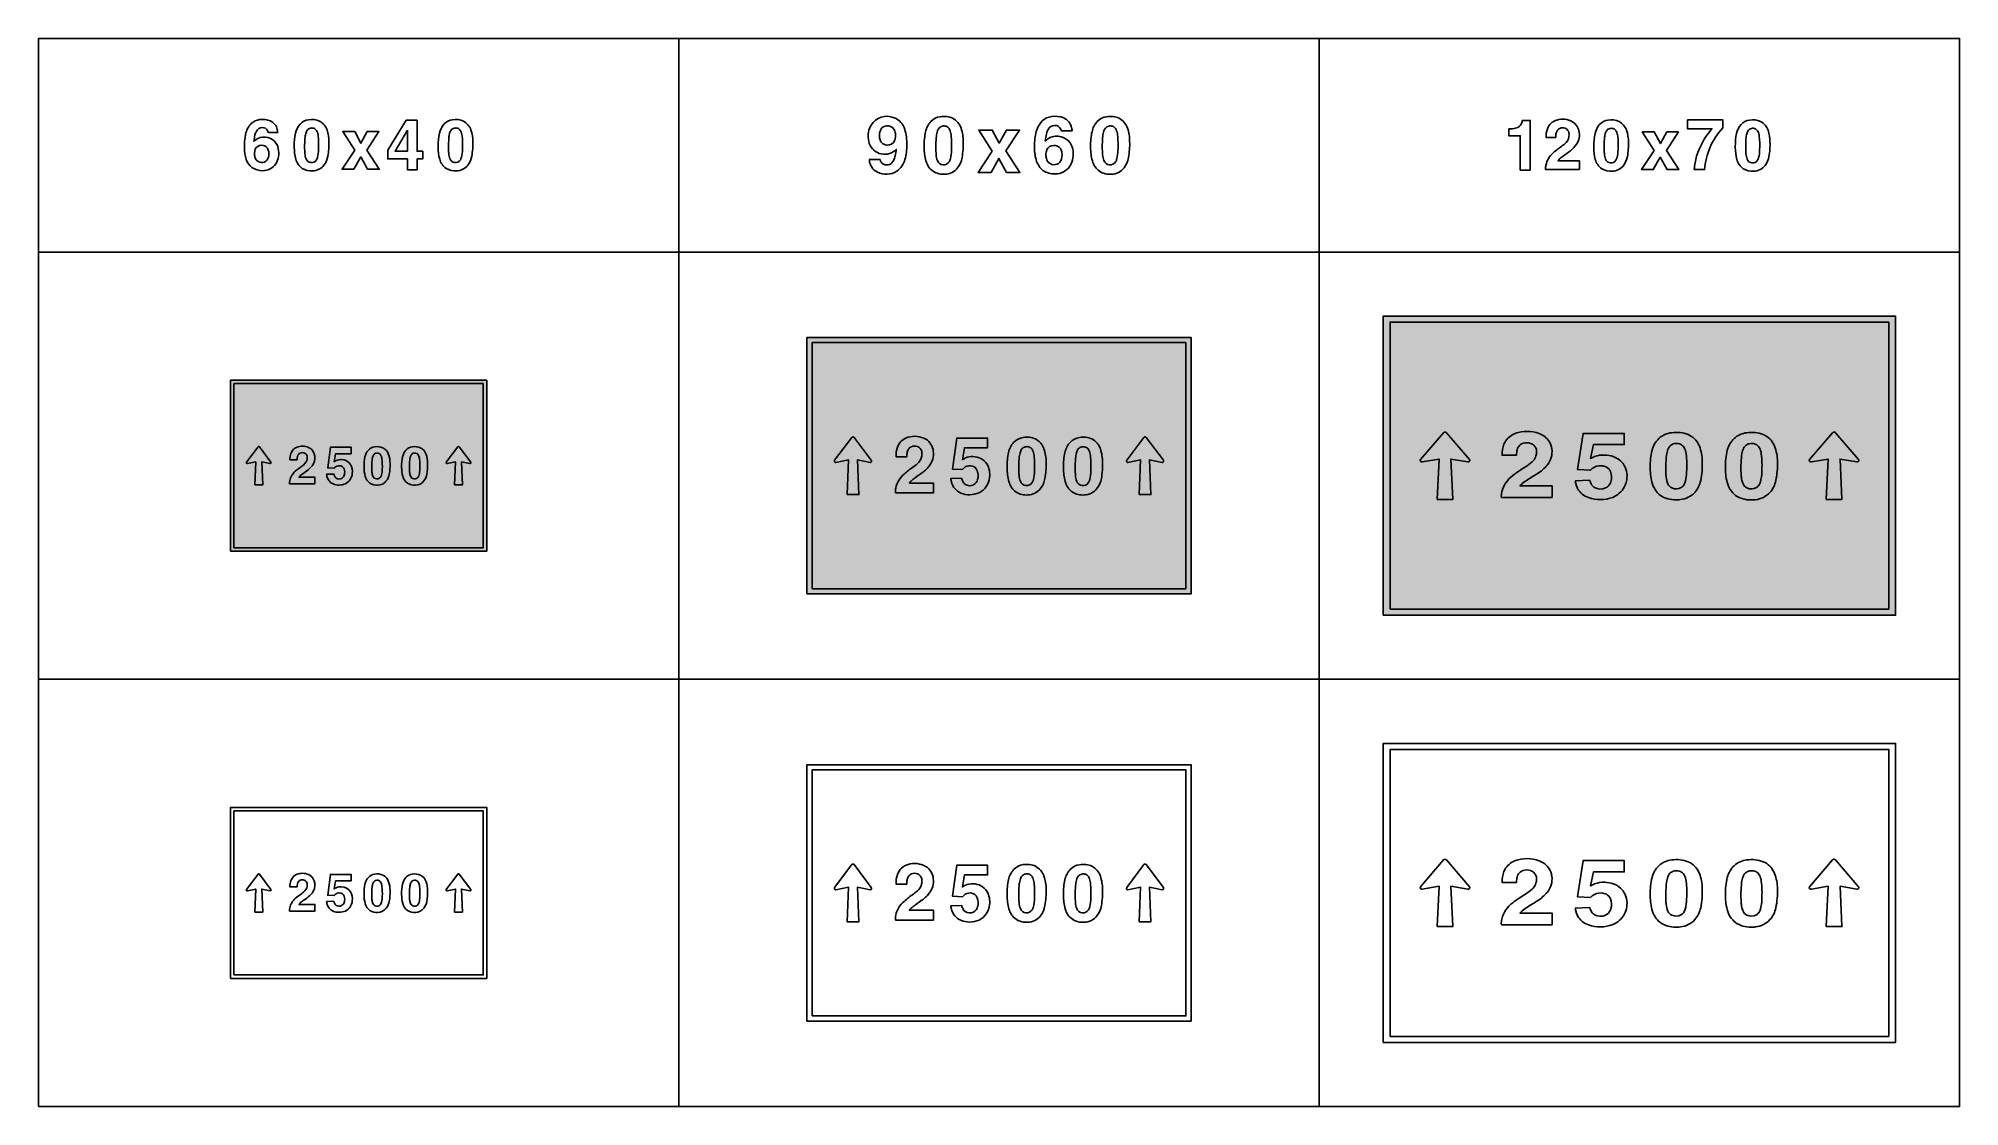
# Model space of a CAD drawing. Extents: x 0 to 4500, y -1000 to 1500.
import ezdxf

# ---------------------------------------------------------------- set-up
doc = ezdxf.new("R2010")
doc.units = 0
doc.header["$MEASUREMENT"] = 0

msp = doc.modelspace()

# ---------------------------------------------------------------- hatches: boundary and pattern name
at = {"true_color": 0x000000}
h = msp.add_hatch(color=18, dxfattribs=at)
h.paths.add_polyline_path([(450, 300), (450, 700), (1050, 700), (1050, 300)])
h.paths.add_polyline_path([(458, 308), (458, 692), (1042, 692), (1042, 308)], flags=16)
edge = h.paths.add_edge_path(flags=0)
edge.add_arc((951.9180674014323, 499.6590510072269), 101.217011528921, 168.0597462983801, 180.9510679210086, ccw=False)
edge.add_arc((886.6253829819485, 513.4143862236322), 34.4911820689854, 138.279900741866, 167.9753843056392, ccw=False)
edge.add_arc((879.0906215186694, 519.3512240351564), 24.9231013337198, 97.26935518451108, 136.9394237280335, ccw=False)
edge.add_arc((881.5388998843962, 511.1844673458826), 33.3631929005762, 66.09195417775152, 99.66612590560402, ccw=False)
edge.add_arc((882.2129870746863, 517.3107356001715), 27.55268600583108, 18.701131379466574, 62.207502961130615, ccw=False)
edge.add_arc((848.858509133542, 505.975798202099), 62.78053337931053, -0.33019191846739204, 18.73945722367199, ccw=False)
edge.add_arc((794.3195227195173, 501.12707441591), 117.4042486991348, -10.29947158836552, 2.1902488632906056, ccw=False)
edge.add_arc((872.8898443031313, 486.7031304934709), 37.52132820743373, 323.27820659648177, 349.9199490451124, ccw=False)
edge.add_arc((882.3720850350663, 480.5222980061713), 26.23490709772789, 271.845572916939, 321.7154359636306, ccw=False)
edge.add_arc((880.7034445881857, 484.2924024935064), 30.09654771457619, 237.8568824715967, 274.7907176663089, ccw=False)
edge.add_arc((881.7382329257807, 482.601470504238), 29.26926379533412, 194.7306873428408, 234.37851702931908, ccw=False)
edge.add_arc((934.1685912525154, 496.1618438184172), 83.42468513407209, 179.9140431436683, 194.5815744564402, ccw=False)
edge.add_line((850.7439999999999, 496.287), (850.715, 497.979))
edge = h.paths.add_edge_path(flags=0)
edge.add_arc((914.9475115212736, 489.5631295083222), 45.80789404500235, 183.2213768349121, 186.0765986573648)
edge.add_arc((904.4580254156849, 487.6632395333921), 35.18484783290431, 184.8082481909253, 200.099350558714)
edge.add_arc((881.0891449246469, 479.1886825329386), 10.32715475226767, 200.5002174474026, 326.9264670044185)
edge.add_arc((874.671821111587, 482.6113561336459), 17.58392018096387, 328.9925196000433, 345.6221582574717)
edge.add_arc((835.7408892794172, 492.11761216297), 57.65787940056278, 346.0779150708133, 359.5512194383912)
edge.add_arc((738.3804769798642, 499.9822399261535), 155.2394352468523, 356.9291717318171, 365.8407489303084)
edge.add_arc((866.9936345701572, 513.0193370348832), 25.96752839485478, 6.10276860320818, 25.46175782389993)
edge.add_arc((881.5312517802428, 519.9264891733138), 9.872480071607338, 25.54050658300453, 61.01011935074308)
edge.add_arc((881.664235374992, 519.4203262211114), 10.25714938986927, 63.03061326237837, 95.6298211286282)
edge.add_arc((880.958406304888, 520.5390298084102), 9.093933312468554, 91.893036238652, 131.0605457204305)
edge.add_arc((883.5724713902265, 517.9566825256725), 12.76108848253559, 132.2945317200762, 162.5000745727774)
edge.add_arc((909.7192919738144, 509.7017257190298), 40.18006920716736, 162.4852054550266, 173.8963049833432)
edge.add_arc((1052.199324409835, 496.7237103929054), 183.2460790333692, 174.598332253411, 183.0451974795247)
edge = h.paths.add_edge_path(flags=0)
edge.add_arc((863.8720674014322, 499.6960510072268), 101.217011528921, 168.0597462983801, 180.9510679210086, ccw=False)
edge.add_arc((798.5793829819485, 513.4513862236321), 34.4911820689854, 138.279900741866, 167.9753843056392, ccw=False)
edge.add_arc((791.0446215186694, 519.3882240351563), 24.9231013337198, 97.26935518451091, 136.9394237280335, ccw=False)
edge.add_arc((793.4928998843964, 511.2214673458828), 33.36319290057594, 66.09195417775169, 99.66612590560442, ccw=False)
edge.add_arc((794.1669870746863, 517.3477356001715), 27.55268600583108, 18.701131379466574, 62.207502961130615, ccw=False)
edge.add_arc((760.8125091335419, 506.012798202099), 62.78053337931064, -0.33019191846750573, 18.739457223671877, ccw=False)
edge.add_arc((706.2689534645806, 501.1635744159095), 117.4088337252565, -10.299312983668926, 2.1904074679871997, ccw=False)
edge.add_arc((784.8459560157413, 486.7396304934712), 37.51933661270871, 323.27689041594806, 349.9186328645787, ccw=False)
edge.add_arc((794.3260850350665, 480.5592980061712), 26.23490709772768, 271.84557291693875, 321.7154359636304, ccw=False)
edge.add_arc((792.6559473733258, 484.3289024935065), 30.09617454245564, 237.85980234322471, 274.79363753793706, ccw=False)
edge.add_arc((793.693619912504, 482.637970504238), 29.27047806812463, 194.7290504304306, 234.3768801169089, ccw=False)
edge.add_arc((846.1225912525158, 496.1988438184168), 83.42468513407245, 179.914043143668, 194.5815744564399, ccw=False)
edge.add_line((762.698, 496.324), (762.669, 498.016))
edge = h.paths.add_edge_path(flags=0)
edge.add_arc((826.8814486590659, 489.5996295083244), 45.78789101066808, 183.2234122773629, 186.0786340998156)
edge.add_arc((816.4157501504708, 487.6997395333913), 35.18851755829901, 184.8069285698995, 200.0980309376882)
edge.add_arc((793.0431449246469, 479.2246825329386), 10.32715475226765, 200.5002174474023, 326.9264670044183)
edge.add_arc((786.6258211115867, 482.6473561336459), 17.5839201809641, 328.9925196000435, 345.6221582574718)
edge.add_arc((747.690656352607, 492.1541121629709), 57.66210828368182, 346.0784448233262, 359.5517491909041)
edge.add_arc((650.3344769798643, 500.0192399261527), 155.2394352468522, 356.9291717318174, 365.8407489303087)
edge.add_arc((778.9476345701572, 513.0563370348832), 25.96752839485478, 6.10276860320818, 25.46175782389993)
edge.add_arc((793.4852517802427, 519.9634891733136), 9.872480071607539, 25.54050658300543, 61.01011935074371)
edge.add_arc((793.6182353749922, 519.4573262211114), 10.25714938986917, 63.0306132623795, 95.62982112862953)
edge.add_arc((792.9124063048877, 520.5760298084102), 9.093933312468431, 91.89303623865057, 131.0605457204294)
edge.add_arc((795.5264713902266, 517.993682525673), 12.76108848253533, 132.294531720078, 162.5000745727791)
edge.add_arc((821.6732919738151, 509.7387257190293), 40.18006920716807, 162.4852054550261, 173.8963049833426)
edge.add_arc((964.1600952019195, 496.7602103929053), 183.2528668265882, 174.5983759020811, 183.0452411281948)
edge = h.paths.add_edge_path(flags=0)
edge.add_line((674.812, 479.811), (691.716, 480.451))
edge.add_arc((725.07353179473, 490.226047442686), 34.76027157464662, 196.3326260311294, 206.7011015484726)
edge.add_arc((705.7320912647984, 480.8581203305368), 13.27590249971049, 208.0902767649744, 221.0878060853367)
edge.add_arc((700.9547267666187, 477.1485080035618), 7.245336716381497, 223.8076443104549, 239.8715449704056)
edge.add_arc((704.3992553033252, 481.9148684206977), 13.10985744618532, 237.3063270084949, 296.6718089097732)
edge.add_arc((703.8289549396047, 481.588220154945), 13.09042264517191, 299.5453332200095, 346.4310226292694)
edge.add_arc((693.6282556485883, 484.6793500823267), 23.7395095274405, 344.9547372434034, 378.4923472508702)
edge.add_arc((705.203302005671, 488.3066787718648), 11.61392374603389, 19.63358333852736, 88.2202572538814)
edge.add_arc((704.2720591666654, 486.2300037298606), 13.74584424582818, 84.60693910592423, 133.3051944125126)
edge.add_arc((713.3794171208928, 478.3328174033454), 25.76777492992094, 135.9988190266217, 142.593117962346)
edge.add_line((692.9110000000001, 493.986), (677.57, 494.711))
edge.add_line((677.57, 494.711), (683.982, 543.195))
edge.add_line((683.982, 543.195), (732.2360000000001, 543.195))
edge.add_line((732.2360000000001, 543.195), (732.2360000000001, 528.124))
edge.add_line((732.2360000000001, 528.124), (696.081, 528.124))
edge.add_line((696.081, 528.124), (692.8539999999999, 509.399))
edge.add_arc((727.2940345971434, 455.7638221575979), 63.74047603555017, 117.86437171872959, 122.70519089918571, ccw=False)
edge.add_arc((707.775007757528, 488.8130115960403), 25.46468542849453, 86.10901126861393, 113.78980416191649, ccw=False)
edge.add_arc((709.2155742031812, 487.7903155458121), 26.43024736107689, 34.38283716807331, 89.37690292975952, ccw=False)
edge.add_arc((703.2869371573607, 486.2364203250125), 32.26674935445967, -8.563008184599425, 30.712431345061077, ccw=False)
edge.add_arc((705.4558532532961, 484.3444742122712), 29.88042633507152, 296.80157598380106, 354.40644367986033, ccw=False)
edge.add_arc((704.1496620890026, 491.9213973474173), 37.30030903570812, 248.194164793158, 293.34243451603015, ccw=False)
edge.add_arc((699.8781488159987, 479.9598355005566), 24.61254456876624, 191.8824570602762, 247.08276863792202, ccw=False)
edge.add_arc((747.593449357965, 491.7685403171708), 73.757183657477, 189.3299903093611, 193.2271485804163, ccw=False)
edge = h.paths.add_edge_path(flags=0)
edge.add_arc((617.8827030203778, 459.5383921865601), 29.59225675363077, 169.2166121840864, 183.8721833827653, ccw=False)
edge.add_arc((628.0818892798026, 456.5565245096547), 40.18221111324025, 131.0226511119824, 167.7606404681833, ccw=False)
edge.add_arc((711.8790516495885, 360.1320430444464), 167.9305728885358, 124.49881091894451, 130.9994046447363, ccw=False)
edge.add_arc((591.0094049957246, 536.1479803295356), 45.59016470794533, 304.3979533359693, 316.8786250436692)
edge.add_arc((609.1779139646044, 518.8405755732654), 20.49954238804812, 317.4761675608862, 361.0521573004781)
edge.add_arc((617.6475726432482, 519.0322965148587), 12.02784562357913, 0.8798870941639587, 53.6125658886274)
edge.add_arc((618.1194915976389, 518.4115304821406), 12.27044531929446, 57.10825256140006, 101.5150497430173)
edge.add_arc((617.4588424128108, 520.0257787872753), 10.56181061339902, 99.75112852693621, 156.4188799642471)
edge.add_arc((624.7855716302682, 516.8617167193225), 18.54251832997728, 156.5152580378132, 176.0996639392264)
edge.add_arc((658.1435898147294, 512.8566299613759), 52.12431558089224, 174.2012377705498, 178.8376442798893)
edge.add_line((606.03, 513.914), (589.239, 513.914))
edge.add_arc((627.7536512866675, 515.8739111619293), 38.56448645446028, 160.4385217257266, 182.9131214820665, ccw=False)
edge.add_arc((614.6136685533011, 520.6112393819487), 24.59684804621036, 105.5131670931001, 160.5885313778828, ccw=False)
edge.add_arc((618.4239225541182, 510.7969979915389), 35.08824691349821, 60.41967330402463, 107.22230063627879, ccw=False)
edge.add_arc((622.5127976375571, 520.058658845487), 25.03588803279715, 5.53393067987281, 58.0938553372182, ccw=False)
edge.add_arc((617.8167701432642, 518.3784880221198), 29.89693743185583, -39.48186495870169, 7.871638630177074, ccw=False)
edge.add_arc((598.9244534642934, 532.352043535173), 53.37748704341386, 303.8786825360148, 321.8355630461026, ccw=False)
edge.add_arc((838.3709421074778, 183.188396598886), 370.0045696750454, 124.5223715194408, 126.9830619352469)
edge.add_arc((634.530016009885, 454.475792306859), 30.67239686784797, 127.6740723726347, 142.8944423174453)
edge.add_line((610.068, 472.98), (647.688, 472.98))
edge.add_line((647.688, 472.98), (647.688, 457.54))
edge.add_line((647.688, 457.54), (588.3580000000001, 457.54))
edge = h.paths.add_edge_path(flags=0)
edge.add_line((506.701, 455), (509.024, 508.913))
edge.add_line((509.024, 508.913), (489.437, 505.066))
edge.add_arc((489.0346328851015, 507.1170338558497), 2.09012898477431, 212.0463725955363, 281.09920028641335, ccw=False)
edge.add_arc((489.0348036507803, 507.1166409902703), 2.090065315301347, 142.9819323312917, 212.0347600221693, ccw=False)
edge.add_line((487.366, 508.375), (514.325, 544.165))
edge.add_arc((515.9997393466193, 542.9030078975004), 2.096992118699073, 89.99287820944392, 143.0003167319298, ccw=False)
edge.add_arc((516.0002606533807, 542.9030078975004), 2.096992118699036, 36.999683268070214, 90.00712179055608, ccw=False)
edge.add_line((517.675, 544.165), (544.635, 508.375))
edge.add_arc((542.9664231357218, 507.1178677767725), 2.089145801202346, -32.05787918350592, 36.99494850736909, ccw=False)
edge.add_arc((542.9665939014008, 507.1178070693476), 2.088968853523768, 258.8882182863907, 327.9410459772678, ccw=False)
edge.add_line((542.564, 505.068), (522.9580000000001, 508.913))
edge.add_line((522.9580000000001, 508.913), (525.28, 455))
edge.add_line((525.28, 455), (515.991, 455))
edge.add_line((515.991, 455), (506.701, 455))
edge = h.paths.add_edge_path(flags=0)
edge.add_line((974.7, 455), (977.0239999999999, 508.913))
edge.add_line((977.0239999999999, 508.913), (957.437, 505.066))
edge.add_arc((957.0346328851015, 507.1170338558498), 2.090128984774377, 212.0463725955375, 281.09920028641454, ccw=False)
edge.add_arc((957.0348036507804, 507.1166409902702), 2.090065315301383, 142.9819323312892, 212.034760022165, ccw=False)
edge.add_line((955.3660000000001, 508.375), (982.325, 544.165))
edge.add_arc((983.9997393466193, 542.9030078975004), 2.096992118699073, 89.99287820944392, 143.0003167319298, ccw=False)
edge.add_arc((984.0002606533807, 542.9030078975004), 2.096992118699036, 36.999683268070214, 90.00712179055608, ccw=False)
edge.add_line((985.675, 544.165), (1012.64, 508.375))
edge.add_arc((1010.970423135722, 507.1193213497769), 2.089070553705311, -32.10622369537691, 36.94660399550162, ccw=False)
edge.add_arc((1010.966093901401, 507.1228945748632), 2.094636954356826, 258.8210952974858, 327.87392298836374, ccw=False)
edge.add_line((1010.56, 505.068), (990.9580000000001, 508.913))
edge.add_line((990.9580000000001, 508.913), (993.28, 455))
edge.add_line((993.28, 455), (983.9910000000001, 455))
edge.add_line((983.9910000000001, 455), (974.7, 455))
h.paths.add_polyline_path([(1800, 200), (1800, 800), (2700, 800), (2700, 200)])
h.paths.add_polyline_path([(1812, 212), (1812, 788), (2688, 788), (2688, 212)], flags=16)
edge = h.paths.add_edge_path(flags=0)
edge.add_arc((2552.875388223244, 499.4622719639856), 151.8258617584503, 168.0496273081716, 180.9409489308001, ccw=False)
edge.add_arc((2454.939074472923, 520.131009631929), 51.7323640583335, 138.2895391826094, 167.9850227463827, ccw=False)
edge.add_arc((2443.637432278004, 529.0185191919625), 37.39252262736149, 97.26318277669048, 136.933251320213, ccw=False)
edge.add_arc((2447.311428541562, 516.7844094535325), 50.0369517104893, 66.09183187295213, 99.66600360080469, ccw=False)
edge.add_arc((2448.319977554569, 525.9617176991485), 41.33311948489958, 18.704898609433712, 62.211270191097185, ccw=False)
edge.add_arc((2398.292502083511, 508.9649356863455), 94.1690688595935, -0.3309514773134765, 18.738697664826077, ccw=False)
edge.add_arc((2316.47721482434, 501.6946808788018), 176.1112831339969, -10.300857536064086, 2.188862915591926, ccw=False)
edge.add_arc((2434.339128167307, 480.0531398839018), 56.2795697655162, 323.27834293457505, 349.92008538320573, ccw=False)
edge.add_arc((2448.562165272825, 470.7815461283569), 39.34997590288936, 271.84635825858686, 321.71622130527845, ccw=False)
edge.add_arc((2446.057669667418, 476.4401009551194), 45.14598214333283, 237.8593026292206, 274.79313782393297, ccw=False)
edge.add_arc((2447.612236375395, 473.9022057563569), 43.90510996181015, 194.7295960528098, 234.3774257392879, ccw=False)
edge.add_arc((2526.256636878773, 494.241323255758), 125.1367806306256, 179.9131535826355, 194.5806848954074, ccw=False)
edge.add_line((2401.12, 494.431), (2401.07, 496.969))
edge = h.paths.add_edge_path(flags=0)
edge.add_arc((2497.414485850807, 484.3946014179977), 68.7059248885405, 183.2637578570599, 186.1189796795126)
edge.add_arc((2481.691012858313, 481.4626990544045), 52.7740623227706, 184.7735031078388, 200.0646054756276)
edge.add_arc((2446.629341174755, 468.7821475871928), 15.49042309519892, 200.5011336445619, 326.927383201578)
edge.add_arc((2437.00673166738, 473.940482463942), 26.38522681696358, 328.9440317714055, 345.573670428834)
edge.add_arc((2378.60848452891, 488.185134098076), 86.49422903996606, 346.0728421999136, 359.5461465674915)
edge.add_arc((2232.578881867865, 499.9385696998533), 232.8535771543922, 356.9379172653661, 365.8494944638574)
edge.add_arc((2425.492167573754, 519.5360841449198), 38.94784030895997, 6.092839094021408, 25.45182831471297)
edge.add_arc((2447.294845956705, 529.8808849097288), 14.81550752281039, 25.56375016608808, 61.0333629338259)
edge.add_arc((2447.494143151958, 529.1429587053774), 15.37379947308865, 63.01548366687242, 95.61469153312247)
edge.add_arc((2446.441764881303, 530.8083420006299), 13.6421402377987, 91.89771940587923, 131.0652288876584)
edge.add_arc((2450.35845708534, 526.9248337951767), 19.1473216883942, 132.2679252957941, 162.473468148495)
edge.add_arc((2489.572183511621, 514.5655997012993), 60.26260875187525, 162.4959282283068, 173.9070277566233)
edge.add_arc((2703.309892802879, 495.1027425695701), 274.8789517655665, 174.6019130218246, 183.0487782479383)
edge = h.paths.add_edge_path(flags=0)
edge.add_arc((2420.805388223244, 499.5172719639856), 151.8258617584512, 168.0496273081716, 180.9409489308001, ccw=False)
edge.add_arc((2322.869074472923, 520.186009631929), 51.73236405833397, 138.2895391826098, 167.9850227463827, ccw=False)
edge.add_arc((2311.567432278004, 529.0735191919619), 37.3925226273622, 97.26318277669048, 136.9332513202128, ccw=False)
edge.add_arc((2315.241428541563, 516.8394094535331), 50.0369517104887, 66.09183187295281, 99.66600360080531, ccw=False)
edge.add_arc((2316.251230612029, 526.0172176991481), 41.33209296660522, 18.706112169639425, 62.21248375130341, ccw=False)
edge.add_arc((2266.219525317115, 509.0204356863469), 94.17204846564852, -0.3312452189558144, 18.738403923183625, ccw=False)
edge.add_arc((2184.407214824339, 501.7496808788018), 176.1112831339969, -10.300857536063972, 2.188862915591926, ccw=False)
edge.add_arc((2302.269128167306, 480.1081398839009), 56.27956976551603, 323.27834293457613, 349.9200853832067, ccw=False)
edge.add_arc((2316.492165272825, 470.8365461283568), 39.34997590288932, 271.84635825858686, 321.7162213052785, ccw=False)
edge.add_arc((2313.987669667419, 476.4951009551201), 45.14598214333356, 237.8593026292205, 274.79313782393285, ccw=False)
edge.add_arc((2315.542236375394, 473.9572057563569), 43.90510996180993, 194.72959605281, 234.3774257392884, ccw=False)
edge.add_arc((2394.186636878773, 494.2963232557562), 125.1367806306252, 179.9131535826347, 194.5806848954066, ccw=False)
edge.add_line((2269.05, 494.486), (2269, 497.024))
edge = h.paths.add_edge_path(flags=0)
edge.add_arc((2365.344485850807, 484.4496014180068), 68.70592488854146, 183.2637578570675, 186.1189796795202)
edge.add_arc((2349.622288123527, 481.555446402266), 52.77848771515315, 184.8142238995466, 200.1053262673353)
edge.add_arc((2314.569593599186, 468.8376475871928), 15.49048442944151, 200.4990743965313, 326.9253239535471)
edge.add_arc((2304.94173166738, 473.9612706589788), 26.37188039459664, 329.0133106127141, 345.6429492701425)
edge.add_arc((2246.53848452891, 488.2401340980779), 86.49422903996607, 346.0728421999123, 359.5461465674903)
edge.add_arc((2100.508881867865, 499.9935696998533), 232.8535771543926, 356.9379172653661, 365.8494944638574)
edge.add_arc((2293.419236136717, 519.5915841449198), 38.95070212543595, 6.091650073221007, 25.45063929391268)
edge.add_arc((2315.231409384022, 529.9520191828952), 14.80305990491993, 25.52186903909268, 60.99148180683078)
edge.add_arc((2315.429143151958, 529.1808596000776), 15.39130608766, 63.02777968992705, 95.62698755617718)
edge.add_arc((2314.371764881304, 530.8633420006291), 13.64214023779951, 91.89771940588105, 131.0652288876594)
edge.add_arc((2318.28660435928, 526.9803337951776), 19.14570557198419, 132.2648287370574, 162.4703715897582)
edge.add_arc((2357.507187960723, 514.621099701297), 60.26753186841761, 162.4969058788954, 173.9080054072119)
edge.add_arc((2571.239892802879, 495.1577425695701), 274.8789517655661, 174.6019130218246, 183.0487782479383)
edge = h.paths.add_edge_path(flags=0)
edge.add_line((2137.22, 469.716), (2162.57, 470.676))
edge.add_arc((2212.602786820809, 485.361114649173), 52.14338260331692, 196.357482318886, 206.7259578362293)
edge.add_arc((2183.598636897199, 471.2920697808747), 19.91636193332604, 208.1007392571443, 221.0982685775064)
edge.add_arc((2176.435861823295, 465.7300986988148), 10.87473834922607, 223.8235302987815, 239.8874309587325)
edge.add_arc((2181.603260162177, 472.8726798382361), 19.66584753376833, 237.3035438635893, 296.6690257648676)
edge.add_arc((2180.743202811284, 472.3763149053404), 19.63335743451624, 299.5632886370359, 346.4489780462959)
edge.add_arc((2165.440383472882, 477.0162064345697), 35.60936870874941, 344.9603116694103, 378.497921676877)
edge.add_arc((2182.805453008506, 482.4656502478516), 17.41586508961228, 19.62155001014944, 88.20822392550318)
edge.add_arc((2181.413193600396, 479.345005594791), 20.61916034492768, 84.61012621893329, 133.3083815255217)
edge.add_arc((2195.059857045076, 467.4951365595949), 38.64461328906904, 135.9813248204549, 142.5756237561793)
edge.add_line((2164.37, 490.98), (2141.35, 492.067))
edge.add_line((2141.35, 492.067), (2150.97, 564.7919999999999))
edge.add_line((2150.97, 564.7919999999999), (2223.35, 564.7919999999999))
edge.add_line((2223.35, 564.7919999999999), (2223.35, 542.186))
edge.add_line((2223.35, 542.186), (2169.12, 542.186))
edge.add_line((2169.12, 542.186), (2164.28, 514.0980000000001))
edge.add_arc((2215.944216358807, 433.686884478055), 95.57791979036364, 117.8799633034537, 122.7207824839098, ccw=False)
edge.add_arc((2186.656996907609, 483.2192673940602), 38.19684759071314, 86.10746722348341, 113.78826011678589, ccw=False)
edge.add_arc((2188.820591611031, 481.6828217874227), 39.64750366758962, 34.38537134956391, 89.37943711125018, ccw=False)
edge.add_arc((2179.928905736041, 479.3532292441977), 48.40040983922554, -8.561279770547515, 30.714159759112988, ccw=False)
edge.add_arc((2183.180620474828, 476.5184848311969), 44.82296151840637, 296.79958880209716, 354.4044564981566, ccw=False)
edge.add_arc((2181.222243133504, 487.8780892638927), 55.9472076078451, 248.1942095083821, 293.34247923125423, ccw=False)
edge.add_arc((2174.816973223998, 469.9373186426527), 36.91778755284941, 191.8805179520425, 247.08082952968851, ccw=False)
edge.add_arc((2246.398772171666, 487.6300160716055), 110.6386743626585, 189.3180436215803, 193.2152018926354, ccw=False)
edge = h.paths.add_edge_path(flags=0)
edge.add_arc((2051.827748605087, 439.3175586524408), 44.38975203304586, 169.2293914997465, 183.8849626984254, ccw=False)
edge.add_arc((2067.119825256405, 434.8383012033134), 60.26924874744253, 131.0247445671851, 167.7627339233861, ccw=False)
edge.add_arc((2192.827631947848, 290.1579444360767), 251.9326368327479, 124.49487150503049, 130.9954652308224, ccw=False)
edge.add_arc((2011.51357119653, 554.2153616031319), 68.3815094460026, 304.4031808627111, 316.883852570411)
edge.add_arc((2038.766870946907, 528.2588616614674), 30.74835979154338, 317.4808625980689, 361.0568523376609)
edge.add_arc((2051.473608964873, 528.5555015240056), 18.03841930429446, 0.8592217362886259, 53.5919005307528)
edge.add_arc((2052.179487396458, 527.6049331719178), 18.41931984986452, 57.1162675435816, 101.5230647251989)
edge.add_arc((2051.187440906152, 530.0446955459977), 15.83797671904119, 99.76940872354382, 156.4371601608549)
edge.add_arc((2062.179607445403, 525.2906265581264), 27.81412548264534, 156.5123160946529, 176.0967219960661)
edge.add_arc((2112.212209194674, 519.3340991614153), 78.17731774868945, 174.2371337034788, 178.8735402128183)
edge.add_line((2034.05, 520.871), (2008.86, 520.871))
edge.add_arc((2066.629976930001, 523.8209330826697), 57.84524474565837, 160.4485802396675, 182.9231799960074, ccw=False)
edge.add_arc((2046.918002829952, 530.916859072923), 36.89527206931582, 105.5131670931003, 160.5885313778827, ccw=False)
edge.add_arc((2052.635883831178, 516.1897201915655), 52.63862835688452, 60.42041076174462, 107.22303809399881, ccw=False)
edge.add_arc((2058.771952738579, 530.0887445504736), 37.55305457759415, 5.533652759904783, 58.093577417250174, ccw=False)
edge.add_arc((2051.727155214896, 527.5682320331795), 44.84540614778421, -39.48186495870101, 7.871638630177188, ccw=False)
edge.add_arc((2023.38843019644, 548.5301475939065), 80.06740486281838, 303.87790283777036, 321.8347833478581, ccw=False)
edge.add_arc((2382.582444014526, 24.84079703159387), 554.9732182815964, 124.5278342393393, 126.9885246551453)
edge.add_arc((2076.790410638071, 431.6914849532632), 46.02051378485645, 127.6490701790965, 142.869440123907)
edge.add_line((2040.1, 459.471), (2096.53, 459.471))
edge.add_line((2096.53, 459.471), (2096.53, 436.31))
edge.add_line((2096.53, 436.31), (2007.54, 436.31))
edge = h.paths.add_edge_path(flags=0)
edge.add_line((1894.05, 432.5), (1897.54, 513.37))
edge.add_line((1897.54, 513.37), (1868.16, 507.599))
edge.add_arc((1867.551949327652, 510.6820918622947), 3.14248007972849, 212.1039261451758, 281.1567538360538, ccw=False)
edge.add_arc((1867.550818869422, 510.6712141596431), 3.135753288036226, 142.8937133196322, 211.9465410105106, ccw=False)
edge.add_line((1865.05, 512.563), (1905.49, 566.248))
edge.add_arc((1908.000357679002, 564.3572685508811), 3.142731469472693, 90.00652091898598, 143.013959441473, ccw=False)
edge.add_arc((1907.999642320998, 564.3572685508811), 3.142731469472849, 36.98604055852701, 89.99347908101402, ccw=False)
edge.add_line((1910.51, 566.248), (1950.95, 512.563))
edge.add_arc((1948.450634703583, 510.6722141596431), 3.13399074329017, -31.945089117439124, 37.10773857343872, ccw=False)
edge.add_arc((1948.45377745885, 510.6773239972724), 3.134033329116806, 258.8924136478776, 327.9452413387555, ccw=False)
edge.add_line((1947.85, 507.602), (1918.44, 513.37))
edge.add_line((1918.44, 513.37), (1921.92, 432.5))
edge.add_line((1921.92, 432.5), (1907.99, 432.5))
edge.add_line((1907.99, 432.5), (1894.05, 432.5))
edge = h.paths.add_edge_path(flags=0)
edge.add_line((2578.05, 432.5), (2581.54, 513.37))
edge.add_line((2581.54, 513.37), (2552.16, 507.599))
edge.add_arc((2551.551949327652, 510.6820918622947), 3.142480079728578, 212.1039261451802, 281.15675383606197, ccw=False)
edge.add_arc((2551.550818869422, 510.6712141596428), 3.135753288036654, 142.8937133196305, 211.9465410104996, ccw=False)
edge.add_line((2549.05, 512.563), (2589.49, 566.248))
edge.add_arc((2592.000357679003, 564.3572685508809), 3.142731469473193, 90.00652091899019, 143.0139594414748, ccw=False)
edge.add_arc((2591.999642320997, 564.3572685508809), 3.142731469473076, 36.98604055852519, 89.99347908100981, ccw=False)
edge.add_line((2594.51, 566.248), (2634.95, 512.563))
edge.add_arc((2632.450634703583, 510.6722141596429), 3.133990743290342, -31.945089117430427, 37.10773857344287, ccw=False)
edge.add_arc((2632.45377745885, 510.6773239972726), 3.134033329116896, 258.8924136478741, 327.9452413387529, ccw=False)
edge.add_line((2631.85, 507.602), (2602.44, 513.37))
edge.add_line((2602.44, 513.37), (2605.92, 432.5))
edge.add_line((2605.92, 432.5), (2591.99, 432.5))
edge.add_line((2591.99, 432.5), (2578.05, 432.5))
h.paths.add_polyline_path([(3150, 150), (3150, 850), (4350, 850), (4350, 150)])
h.paths.add_polyline_path([(3166, 164), (3166, 836), (4334, 836), (4334, 164)], flags=16)
edge = h.paths.add_edge_path(flags=0)
edge.add_arc((4107.191428276828, 499.3797232044797), 155.78873455128, 166.3857023330806, 181.0727713700428, ccw=False)
edge.add_arc((4012.014338091598, 521.908153776048), 57.98527912515398, 133.9648160012713, 165.8839412908032, ccw=False)
edge.add_arc((4007.235365775355, 524.7868843415891), 52.61536861209195, 95.84187000844179, 132.3951295981659, ccw=False)
edge.add_arc((4013.070768407429, 502.4998095454714), 75.46356316426495, 68.9955194809259, 98.52805491774188, ccw=False)
edge.add_arc((4019.468683758873, 526.2347640432464), 51.07540213756808, 25.102576479601908, 66.15085304777261, ccw=False)
edge.add_arc((4025.129861029941, 529.6409127161209), 44.50913629326767, 21.224150837539014, 24.22366572055489, ccw=False)
edge.add_arc((3975.823595417321, 510.3417042216408), 97.45777433040126, -0.3037737118248174, 21.306713646780622, ccw=False)
edge.add_arc((3893.090140773853, 502.0132618282657), 180.3591101696899, -11.76545091024002, 2.4823790967844843, ccw=False)
edge.add_arc((4009.157432505034, 477.8743123633636), 61.80827078354561, 319.17732356757205, 348.2021165314931, ccw=False)
edge.add_arc((4016.048786259827, 474.6327705205887), 54.51290717523961, 276.3944137668873, 317.02003430398344, ccw=False)
edge.add_arc((4014.748817929971, 479.8586851353331), 59.85529984292308, 271.6095033707786, 277.0739349651934, ccw=False)
edge.add_arc((4011.301511712763, 486.8945242086576), 67.063903747901, 241.5764006820801, 274.38578529760036, ccw=False)
edge.add_arc((4006.146894925135, 472.1502055537163), 51.70319210950843, 197.5857205119403, 238.8217045265531, ccw=False)
edge.add_arc((4080.321216313856, 493.3371224537635), 128.8313231022179, 179.9262284535122, 196.6011658032963, ccw=False)
edge.add_line((3951.49, 493.503), (3951.43, 496.463))
edge = h.paths.add_edge_path(flags=0)
edge.add_arc((4058.638576683117, 481.7475942910771), 70.35376960794598, 183.6816405876087, 186.9381593475146)
edge.add_arc((4043.635605513754, 478.5545215776246), 55.09167079759619, 185.5263497828357, 202.7499645722251)
edge.add_arc((4010.131768103057, 464.9645322095437), 18.94373740063087, 204.0311912483763, 244.0760930096337)
edge.add_arc((4012.15810786837, 468.6599638983407), 23.15411151039617, 243.5641480538094, 300.9903095584544)
edge.add_arc((4013.954896559715, 465.4121572792375), 19.44520873342451, 301.3791600341314, 323.0267860805486)
edge.add_arc((4005.778115381355, 470.0784721964548), 28.80887440708667, 325.3938795065412, 343.5657219834328)
edge.add_arc((3947.777595159366, 486.2379795794174), 89.01620001967022, 344.1514120845076, 359.4709206857297)
edge.add_arc((3799.356347703321, 500.0046765998219), 237.8814173656158, 356.4839857783767, 366.6652059664831)
edge.add_arc((3994.753712698866, 522.5308380020138), 41.19125595009981, 7.089994553316405, 28.71292974583363)
edge.add_arc((4014.767326897198, 533.2477328942954), 18.49119425442899, 29.38175792198714, 64.83593265114109)
edge.add_arc((4013.341163979577, 528.8919810337675), 23.04681623752461, 66.23151013337619, 95.03119917929588)
edge.add_arc((4011.756230354762, 532.1431177306002), 19.71170986247512, 91.26808881810024, 126.7218160630376)
edge.add_arc((4013.652913095933, 530.4115972255603), 22.23897915891157, 127.9713336962693, 159.6645377125916)
edge.add_arc((4051.817021447672, 516.8048357593067), 62.75506396883316, 160.1246380208257, 172.9979341676159)
edge.add_arc((4268.682423335051, 494.3274620821883), 280.7734745214021, 173.8401926678525, 183.4911376447476)
edge = h.paths.add_edge_path(flags=0)
edge.add_arc((3931.097548558025, 499.4442232044815), 155.7848461519409, 166.3855451864721, 181.0726142234343, ccw=False)
edge.add_arc((3835.924338091598, 521.9721537760481), 57.98527912515398, 133.9648160012713, 165.8839412908032, ccw=False)
edge.add_arc((3831.142013373913, 524.8662252195973), 52.60177944604718, 95.85066312821152, 132.4036993155285, ccw=False)
edge.add_arc((3836.973871462072, 502.5453400919002), 75.48327751485438, 68.99565728592421, 98.52819272274019, ccw=False)
edge.add_arc((3843.378683758873, 526.2987640432464), 51.07540213756825, 25.10257647960168, 66.1508530477721, ccw=False)
edge.add_arc((3849.039861029941, 529.7049127161207), 44.50913629326813, 21.2241508375389, 24.22366572055472, ccw=False)
edge.add_arc((3799.728595417322, 510.4319021132017), 97.45291682572288, -0.3191916844259026, 21.29129567417948, ccw=False)
edge.add_arc((3716.999141398667, 502.0377555801187), 180.3518334956818, -11.752788143805219, 2.495041863219285, ccw=False)
edge.add_arc((3833.067432505034, 477.9393123633636), 61.80827078354606, 319.1773235675723, 348.2021165314932, ccw=False)
edge.add_arc((3839.958786259828, 474.6977705205887), 54.51290717523928, 276.3944137668868, 317.02003430398304, ccw=False)
edge.add_arc((3838.658817929972, 479.9236851353331), 59.85529984292308, 271.60950337077816, 277.07393496519296, ccw=False)
edge.add_arc((3835.20981337203, 486.9590242086583), 67.06353510932082, 241.5778800786989, 274.38726469421914, ccw=False)
edge.add_arc((3830.056894925135, 472.2142055537164), 51.70319210950848, 197.5857205119403, 238.8217045265531, ccw=False)
edge.add_arc((3904.231216313856, 493.4011224537619), 128.831323102217, 179.9262284535115, 196.6011658032956, ccw=False)
edge.add_line((3775.4, 493.567), (3775.34, 496.528))
edge = h.paths.add_edge_path(flags=0)
edge.add_arc((3882.538576683117, 481.8115942910691), 70.35376960794547, 183.6816405876022, 186.9381593475081)
edge.add_arc((3867.537304019566, 478.6520365195053), 55.09659901564687, 185.5608703796981, 202.7844851690875)
edge.add_arc((3834.043140168712, 465.0290322095444), 18.94478695124345, 204.0281202761696, 244.0730220374271)
edge.add_arc((3836.067195094466, 468.7244638983403), 23.15415288753089, 243.5667213878707, 300.9928828925156)
edge.add_arc((3837.862497960606, 465.4505205938277), 19.42372339365301, 301.4261131591023, 323.0737164910738)
edge.add_arc((3829.683115381355, 470.1737374316504), 28.82252970897543, 325.3370791293423, 343.5089216062337)
edge.add_arc((3771.687595159366, 486.3019795794156), 89.01620001967021, 344.1514120845088, 359.4709206857307)
edge.add_arc((3623.266347703322, 500.068676599822), 237.8814173656154, 356.4839857783767, 366.6652059664831)
edge.add_arc((3818.663712698866, 522.5948380020138), 41.19125595009979, 7.089994553316248, 28.71292974583349)
edge.add_arc((3838.677326897197, 533.3117328942953), 18.49119425442899, 29.38175792198714, 64.83593265114109)
edge.add_arc((3837.246163979577, 528.9365071001099), 23.06665386302552, 66.23963978010029, 95.03932882602001)
edge.add_arc((3835.659666180112, 532.2232594770942), 19.69564847092726, 91.27912057356892, 126.7328478185062)
edge.add_arc((3837.564674588649, 530.4760972255594), 22.24045713310898, 127.9741185231881, 159.6673225395106)
edge.add_arc((3875.72258944026, 516.8693357593068), 62.75072597753546, 160.1236915736878, 172.996987720478)
edge.add_arc((4092.593346096794, 494.3327344647551), 280.7808071032136, 173.8280952970486, 183.4790402739437)
edge = h.paths.add_edge_path(flags=0)
edge.add_line((3599.62, 464.669), (3633.43, 465.789))
edge.add_arc((3687.052177058823, 483.8103815999591), 56.5694976758595, 198.5765058142601, 209.956307678084)
edge.add_arc((3658.009885701033, 467.7821247668636), 23.41160705676785, 211.46152790581, 224.9813779970735)
edge.add_arc((3651.118835748089, 461.9043912911853), 14.40017280497409, 227.8217852022688, 243.2618496215207)
edge.add_arc((3658.823317783905, 474.8824666415599), 29.47529239458438, 241.2366225153905, 293.4860890019831)
edge.add_arc((3660.275023874569, 469.4921412475686), 23.96689584584113, 295.4389948547638, 337.0817079284242)
edge.add_arc((3663.063186892155, 467.936843260003), 20.7960574540976, 338.0371299184504, 344.5733556974774)
edge.add_arc((3648.131550600933, 473.1882351529058), 36.60286987007915, 342.8663981906388, 381.1014236873639)
edge.add_arc((3662.848286882664, 478.1064987124417), 21.11423302404398, 23.02804739889018, 62.37068397117138)
edge.add_arc((3660.509874908007, 474.1871594903429), 25.67233128322879, 61.80343056304985, 88.615863658794)
edge.add_arc((3658.420099149102, 469.983025871722), 29.99165180675181, 84.81595981464956, 128.6462628015701)
edge.add_arc((3671.495905178611, 458.2241753901756), 47.42833279545515, 132.1141475831946, 138.7818840328616)
edge.add_line((3635.82, 489.476), (3605.14, 490.745))
edge.add_line((3605.14, 490.745), (3617.96, 575.591))
edge.add_line((3617.96, 575.591), (3714.47, 575.591))
edge.add_line((3714.47, 575.591), (3714.47, 549.217))
edge.add_line((3714.47, 549.217), (3642.16, 549.217))
edge.add_line((3642.16, 549.217), (3635.71, 516.448))
edge.add_arc((3700.774055950613, 400.5894208037247), 132.8779204763683, 114.8133649822322, 119.31776869265579, ccw=False)
edge.add_arc((3665.518378144448, 467.581718232819), 57.40656507561221, 86.51296417280412, 110.93127957924321, ccw=False)
edge.add_arc((3668.990368369648, 468.0721055311981), 56.80989786082447, 49.33459512564099, 89.98020046455179, ccw=False)
edge.add_arc((3674.095861868327, 474.9867661524548), 48.24214403970331, 38.098642124820685, 48.582524266324924, ccw=False)
edge.add_arc((3670.440547150812, 475.8901654969868), 50.64821883357935, -9.528444259605578, 34.74107014680368, ccw=False)
edge.add_arc((3670.861575979228, 473.669164945348), 49.91041362406201, 310.1149301667182, 352.90675115234166, ccw=False)
edge.add_arc((3663.665695630292, 481.0434577102466), 60.19109413051581, 293.70065275924605, 310.8304418710047, ccw=False)
edge.add_arc((3658.292388972901, 505.0731094077245), 84.48688463774545, 250.8592542040006, 290.4852890788478, ccw=False)
edge.add_arc((3646.224243654695, 469.6325273791157), 47.04909143468142, 209.7836578708305, 250.5917830385808, ccw=False)
edge.add_arc((3640.005793756676, 465.323075553721), 39.51680375067569, 193.5567597337377, 208.8392374652079, ccw=False)
edge.add_arc((3712.598155771623, 485.9919267476043), 114.9727397544343, 190.6879943794289, 195.09019810012, ccw=False)
edge = h.paths.add_edge_path(flags=0)
edge.add_arc((3472.036278333506, 429.1924765481116), 45.4511212200262, 167.6908992334706, 184.41455344839, ccw=False)
edge.add_arc((3494.570529158786, 421.4111672782661), 69.18283342021441, 126.49897324077301, 165.3726462231229, ccw=False)
edge.add_arc((3655.748682179255, 210.8548600246361), 334.3403042513698, 121.004137651592, 127.2402063380143, ccw=False)
edge.add_arc((3437.881344140837, 573.8671281977531), 89.03224192044613, 300.8452115889105, 312.9725636560523)
edge.add_arc((3475.894672290189, 533.3244436967702), 33.45672304373674, 312.6681477333826, 360.5232828672806)
edge.add_arc((3489.580849477104, 533.0376869121528), 19.77802182198541, 1.716153181411446, 48.52383491190409)
edge.add_arc((3486.919482294518, 530.6070866120905), 23.36490811898052, 47.58171876108021, 57.2187998191774)
edge.add_arc((3486.236762119002, 526.2173181432775), 27.48441551100259, 60.97966944322403, 100.2628970592314)
edge.add_arc((3484.326653873973, 531.6404385156085), 21.82686469436776, 97.86467579737865, 137.5941183911404)
edge.add_arc((3481.7809602956, 534.3320950565313), 18.13398634260727, 138.4495166955784, 153.4450524012259)
edge.add_arc((3491.661148714225, 529.3828108303312), 29.18448286052481, 153.4250894137992, 175.4164948992929)
edge.add_arc((3541.990272534764, 522.5152713519692), 79.95132704773279, 173.3925326289232, 178.6850570137768)
edge.add_line((3462.06, 524.35), (3428.48, 524.35))
edge.add_arc((3488.167969999518, 527.7502504611581), 59.78474275149146, 157.762073706452, 183.2604503648614, ccw=False)
edge.add_arc((3474.343928203908, 532.8236704503261), 45.07205905591213, 115.17636999915501, 157.0810767479521, ccw=False)
edge.add_arc((3478.607439884649, 525.7165476239378), 53.32428651621755, 103.59851255944079, 116.07367731046361, ccw=False)
edge.add_arc((3486.795569848383, 501.1920249518888), 79.11686767806083, 63.99042895422758, 105.1864798890482, ccw=False)
edge.add_arc((3500.408199836551, 532.1378125651828), 45.35551031772763, 22.00369809234701, 62.30192333236312, ccw=False)
edge.add_arc((3505.955054577567, 534.9984616429825), 39.14511055939628, 6.3500353465215085, 21.163432509537415, ccw=False)
edge.add_arc((3497.877090783863, 532.2490438201775), 47.51321267823965, -41.0840537535405, 8.568354545342572, ccw=False)
edge.add_arc((3492.495074802, 536.0611374486487), 54.07913451035819, 316.58827574083665, 319.6189541335769, ccw=False)
edge.add_arc((3455.616820502681, 567.732789008348), 102.6612557497752, 300.2662246188848, 317.8925149750364, ccw=False)
edge.add_arc((3892.158582581334, -160.3453526357243), 746.267745661264, 121.0396231902073, 123.3800056719051)
edge.add_arc((3513.946074715085, 414.6685062370395), 58.02227127221163, 123.9171773081533, 139.0242552472176)
edge.add_line((3470.14, 452.716), (3545.38, 452.716))
edge.add_line((3545.38, 452.716), (3545.38, 425.695))
edge.add_line((3545.38, 425.695), (3426.72, 425.694))
edge = h.paths.add_edge_path(flags=0)
edge.add_line((3276.07, 421.25), (3280.73, 515.5980000000001))
edge.add_line((3280.73, 515.5980000000001), (3241.55, 508.865))
edge.add_arc((3240.741732187197, 513.411804682361), 4.618087231392781, 233.8881447234534, 280.07995033753036, ccw=False)
edge.add_arc((3240.327364189604, 512.7349729814882), 3.82762073292653, 215.4680556509149, 232.92790678678278, ccw=False)
edge.add_arc((3239.847546831373, 512.459083881382), 3.277194622432164, 143.007636158817, 216.4072703348604, ccw=False)
edge.add_arc((3240.207014555678, 512.2446078760091), 3.69363319572598, 139.2226170206439, 143.7055316181252, ccw=False)
edge.add_line((3237.41, 514.6569999999999), (3291.33, 577.289))
edge.add_arc((3294.554225767429, 574.424950561405), 4.312587504743663, 98.05406569531931, 138.3856155798424, ccw=False)
edge.add_arc((3294.675973781581, 573.931393444459), 4.818608237607308, 89.952126145504, 98.66520368752907, ccw=False)
edge.add_arc((3294.722699166123, 574.2579542421762), 4.49224869182133, 48.31843534843267, 90.54460895098123, ccw=False)
edge.add_arc((3295.107395936474, 574.7225021594797), 3.889540548385513, 41.288130264483186, 48.00013007428578, ccw=False)
edge.add_line((3298.03, 577.289), (3351.95, 514.6569999999999))
edge.add_arc((3349.47429925799, 512.4554237364451), 3.313009539412498, -11.569117603514826, 41.645862587734314, ccw=False)
edge.add_arc((3349.395212360481, 512.5124638859019), 3.402164456130624, 324.06821162802464, 347.7568837547348, ccw=False)
edge.add_arc((3348.828905514912, 512.9613548070237), 4.124248866292606, 286.2067377900467, 323.63541559210057, ccw=False)
edge.add_arc((3348.607586736433, 513.5635294329002), 4.764471953122833, 260.2411440666308, 286.7413377045732, ccw=False)
edge.add_line((3347.8, 508.8680000000001), (3308.59, 515.5980000000001))
edge.add_line((3308.59, 515.5980000000001), (3313.24, 421.25))
edge.add_line((3313.24, 421.25), (3294.66, 421.25))
edge.add_line((3294.66, 421.25), (3276.07, 421.25))
edge = h.paths.add_edge_path(flags=0)
edge.add_line((4187.39, 421.25), (4192.05, 515.5980000000001))
edge.add_line((4192.05, 515.5980000000001), (4152.87, 508.865))
edge.add_arc((4152.061732187197, 513.4118046823605), 4.618087231392333, 233.8881447234547, 280.07995033753133, ccw=False)
edge.add_arc((4151.647364189605, 512.7349729814897), 3.827620732927709, 215.468055650929, 232.9279067867961, ccw=False)
edge.add_arc((4151.167566592108, 512.4590837804843), 3.277210466373205, 143.0078426274249, 216.4070638662381, ccw=False)
edge.add_arc((4151.527014555678, 512.2446078760149), 3.693633195722182, 139.2226170207119, 143.7055316181936, ccw=False)
edge.add_line((4148.73, 514.6569999999999), (4202.65, 577.289))
edge.add_arc((4205.874225767429, 574.4249505614038), 4.312587504744834, 98.0540656953109, 138.3856155798339, ccw=False)
edge.add_arc((4205.995971878043, 573.9314187096144), 4.818582974051692, 89.95210326030849, 98.66522657273799, ccw=False)
edge.add_arc((4206.042707634884, 574.257976810643), 4.492226204878691, 48.318324603082374, 90.54471969632539, ccw=False)
edge.add_arc((4206.427395936475, 574.7225021594759), 3.889540548387777, 41.28813026453042, 48.00013007433381, ccw=False)
edge.add_line((4209.35, 577.289), (4263.27, 514.6569999999999))
edge.add_arc((4260.794285726853, 512.4554201010736), 3.313022066576678, -11.569009079811508, 41.64575406401792, ccw=False)
edge.add_arc((4260.715212360481, 512.5124638859019), 3.402164456130624, 324.06821162802464, 347.7568837547348, ccw=False)
edge.add_arc((4260.148905514912, 512.9613548070237), 4.124248866292606, 286.2067377900467, 323.63541559210057, ccw=False)
edge.add_arc((4259.927589234428, 513.5634884883286), 4.764432024448556, 260.24103100036575, 286.7414507708435, ccw=False)
edge.add_line((4259.12, 508.8680000000001), (4219.91, 515.5980000000001))
edge.add_line((4219.91, 515.5980000000001), (4224.56, 421.25))
edge.add_line((4224.56, 421.25), (4205.98, 421.25))
edge.add_line((4205.98, 421.25), (4187.39, 421.25))
h = msp.add_hatch(color=30)
h.paths.add_polyline_path([(458, 308), (458, 692), (1042, 692), (1042, 308)])
edge = h.paths.add_edge_path(flags=16)
edge.add_arc((951.9180674014323, 499.6590510072269), 101.217011528921, 168.0597462983801, 180.9510679210086, ccw=False)
edge.add_arc((886.6253829819485, 513.4143862236322), 34.4911820689854, 138.279900741866, 167.9753843056392, ccw=False)
edge.add_arc((879.0906215186694, 519.3512240351564), 24.9231013337198, 97.26935518451108, 136.9394237280335, ccw=False)
edge.add_arc((881.5388998843962, 511.1844673458826), 33.3631929005762, 66.09195417775152, 99.66612590560402, ccw=False)
edge.add_arc((882.2129870746863, 517.3107356001715), 27.55268600583108, 18.701131379466574, 62.207502961130615, ccw=False)
edge.add_arc((848.858509133542, 505.975798202099), 62.78053337931053, -0.33019191846739204, 18.73945722367199, ccw=False)
edge.add_arc((794.3195227195173, 501.12707441591), 117.4042486991348, -10.29947158836552, 2.1902488632906056, ccw=False)
edge.add_arc((872.8898443031313, 486.7031304934709), 37.52132820743373, 323.27820659648177, 349.9199490451124, ccw=False)
edge.add_arc((882.3720850350663, 480.5222980061713), 26.23490709772789, 271.845572916939, 321.7154359636306, ccw=False)
edge.add_arc((880.7034445881857, 484.2924024935064), 30.09654771457619, 237.8568824715967, 274.7907176663089, ccw=False)
edge.add_arc((881.7382329257807, 482.601470504238), 29.26926379533412, 194.7306873428408, 234.37851702931908, ccw=False)
edge.add_arc((934.1685912525154, 496.1618438184172), 83.42468513407209, 179.9140431436683, 194.5815744564402, ccw=False)
edge.add_line((850.7439999999999, 496.287), (850.715, 497.979))
edge = h.paths.add_edge_path(flags=0)
edge.add_arc((914.9475115212736, 489.5631295083222), 45.80789404500235, 183.2213768349121, 186.0765986573648)
edge.add_arc((904.4580254156849, 487.6632395333921), 35.18484783290431, 184.8082481909253, 200.099350558714)
edge.add_arc((881.0891449246469, 479.1886825329386), 10.32715475226767, 200.5002174474026, 326.9264670044185)
edge.add_arc((874.671821111587, 482.6113561336459), 17.58392018096387, 328.9925196000433, 345.6221582574717)
edge.add_arc((835.7408892794172, 492.11761216297), 57.65787940056278, 346.0779150708133, 359.5512194383912)
edge.add_arc((738.3804769798642, 499.9822399261535), 155.2394352468523, 356.9291717318171, 365.8407489303084)
edge.add_arc((866.9936345701572, 513.0193370348832), 25.96752839485478, 6.10276860320818, 25.46175782389993)
edge.add_arc((881.5312517802428, 519.9264891733138), 9.872480071607338, 25.54050658300453, 61.01011935074308)
edge.add_arc((881.664235374992, 519.4203262211114), 10.25714938986927, 63.03061326237837, 95.6298211286282)
edge.add_arc((880.958406304888, 520.5390298084102), 9.093933312468554, 91.893036238652, 131.0605457204305)
edge.add_arc((883.5724713902265, 517.9566825256725), 12.76108848253559, 132.2945317200762, 162.5000745727774)
edge.add_arc((909.7192919738144, 509.7017257190298), 40.18006920716736, 162.4852054550266, 173.8963049833432)
edge.add_arc((1052.199324409835, 496.7237103929054), 183.2460790333692, 174.598332253411, 183.0451974795247)
edge = h.paths.add_edge_path(flags=16)
edge.add_arc((863.8720674014322, 499.6960510072268), 101.217011528921, 168.0597462983801, 180.9510679210086, ccw=False)
edge.add_arc((798.5793829819485, 513.4513862236321), 34.4911820689854, 138.279900741866, 167.9753843056392, ccw=False)
edge.add_arc((791.0446215186694, 519.3882240351563), 24.9231013337198, 97.26935518451091, 136.9394237280335, ccw=False)
edge.add_arc((793.4928998843964, 511.2214673458828), 33.36319290057594, 66.09195417775169, 99.66612590560442, ccw=False)
edge.add_arc((794.1669870746863, 517.3477356001715), 27.55268600583108, 18.701131379466574, 62.207502961130615, ccw=False)
edge.add_arc((760.8125091335419, 506.012798202099), 62.78053337931064, -0.33019191846750573, 18.739457223671877, ccw=False)
edge.add_arc((706.2689534645806, 501.1635744159095), 117.4088337252565, -10.299312983668926, 2.1904074679871997, ccw=False)
edge.add_arc((784.8459560157413, 486.7396304934712), 37.51933661270871, 323.27689041594806, 349.9186328645787, ccw=False)
edge.add_arc((794.3260850350665, 480.5592980061712), 26.23490709772768, 271.84557291693875, 321.7154359636304, ccw=False)
edge.add_arc((792.6559473733258, 484.3289024935065), 30.09617454245564, 237.85980234322471, 274.79363753793706, ccw=False)
edge.add_arc((793.693619912504, 482.637970504238), 29.27047806812463, 194.7290504304306, 234.3768801169089, ccw=False)
edge.add_arc((846.1225912525158, 496.1988438184168), 83.42468513407245, 179.914043143668, 194.5815744564399, ccw=False)
edge.add_line((762.698, 496.324), (762.669, 498.016))
edge = h.paths.add_edge_path(flags=0)
edge.add_arc((826.8814486590659, 489.5996295083244), 45.78789101066808, 183.2234122773629, 186.0786340998156)
edge.add_arc((816.4157501504708, 487.6997395333913), 35.18851755829901, 184.8069285698995, 200.0980309376882)
edge.add_arc((793.0431449246469, 479.2246825329386), 10.32715475226765, 200.5002174474023, 326.9264670044183)
edge.add_arc((786.6258211115867, 482.6473561336459), 17.5839201809641, 328.9925196000435, 345.6221582574718)
edge.add_arc((747.690656352607, 492.1541121629709), 57.66210828368182, 346.0784448233262, 359.5517491909041)
edge.add_arc((650.3344769798643, 500.0192399261527), 155.2394352468522, 356.9291717318174, 365.8407489303087)
edge.add_arc((778.9476345701572, 513.0563370348832), 25.96752839485478, 6.10276860320818, 25.46175782389993)
edge.add_arc((793.4852517802427, 519.9634891733136), 9.872480071607539, 25.54050658300543, 61.01011935074371)
edge.add_arc((793.6182353749922, 519.4573262211114), 10.25714938986917, 63.0306132623795, 95.62982112862953)
edge.add_arc((792.9124063048877, 520.5760298084102), 9.093933312468431, 91.89303623865057, 131.0605457204294)
edge.add_arc((795.5264713902266, 517.993682525673), 12.76108848253533, 132.294531720078, 162.5000745727791)
edge.add_arc((821.6732919738151, 509.7387257190293), 40.18006920716807, 162.4852054550261, 173.8963049833426)
edge.add_arc((964.1600952019195, 496.7602103929053), 183.2528668265882, 174.5983759020811, 183.0452411281948)
edge = h.paths.add_edge_path(flags=16)
edge.add_line((674.812, 479.811), (691.716, 480.451))
edge.add_arc((725.07353179473, 490.226047442686), 34.76027157464662, 196.3326260311294, 206.7011015484726)
edge.add_arc((705.7320912647984, 480.8581203305368), 13.27590249971049, 208.0902767649744, 221.0878060853367)
edge.add_arc((700.9547267666187, 477.1485080035618), 7.245336716381497, 223.8076443104549, 239.8715449704056)
edge.add_arc((704.3992553033252, 481.9148684206977), 13.10985744618532, 237.3063270084949, 296.6718089097732)
edge.add_arc((703.8289549396047, 481.588220154945), 13.09042264517191, 299.5453332200095, 346.4310226292694)
edge.add_arc((693.6282556485883, 484.6793500823267), 23.7395095274405, 344.9547372434034, 378.4923472508702)
edge.add_arc((705.203302005671, 488.3066787718648), 11.61392374603389, 19.63358333852736, 88.2202572538814)
edge.add_arc((704.2720591666654, 486.2300037298606), 13.74584424582818, 84.60693910592423, 133.3051944125126)
edge.add_arc((713.3794171208928, 478.3328174033454), 25.76777492992094, 135.9988190266217, 142.593117962346)
edge.add_line((692.9110000000001, 493.986), (677.57, 494.711))
edge.add_line((677.57, 494.711), (683.982, 543.195))
edge.add_line((683.982, 543.195), (732.2360000000001, 543.195))
edge.add_line((732.2360000000001, 543.195), (732.2360000000001, 528.124))
edge.add_line((732.2360000000001, 528.124), (696.081, 528.124))
edge.add_line((696.081, 528.124), (692.8539999999999, 509.399))
edge.add_arc((727.2940345971434, 455.7638221575979), 63.74047603555017, 117.86437171872959, 122.70519089918571, ccw=False)
edge.add_arc((707.775007757528, 488.8130115960403), 25.46468542849453, 86.10901126861393, 113.78980416191649, ccw=False)
edge.add_arc((709.2155742031812, 487.7903155458121), 26.43024736107689, 34.38283716807331, 89.37690292975952, ccw=False)
edge.add_arc((703.2869371573607, 486.2364203250125), 32.26674935445967, -8.563008184599425, 30.712431345061077, ccw=False)
edge.add_arc((705.4558532532961, 484.3444742122712), 29.88042633507152, 296.80157598380106, 354.40644367986033, ccw=False)
edge.add_arc((704.1496620890026, 491.9213973474173), 37.30030903570812, 248.194164793158, 293.34243451603015, ccw=False)
edge.add_arc((699.8781488159987, 479.9598355005566), 24.61254456876624, 191.8824570602762, 247.08276863792202, ccw=False)
edge.add_arc((747.593449357965, 491.7685403171708), 73.757183657477, 189.3299903093611, 193.2271485804163, ccw=False)
edge = h.paths.add_edge_path(flags=16)
edge.add_arc((617.8827030203778, 459.5383921865601), 29.59225675363077, 169.2166121840864, 183.8721833827653, ccw=False)
edge.add_arc((628.0818892798026, 456.5565245096547), 40.18221111324025, 131.0226511119824, 167.7606404681833, ccw=False)
edge.add_arc((711.8790516495885, 360.1320430444464), 167.9305728885358, 124.49881091894451, 130.9994046447363, ccw=False)
edge.add_arc((591.0094049957246, 536.1479803295356), 45.59016470794533, 304.3979533359693, 316.8786250436692)
edge.add_arc((609.1779139646044, 518.8405755732654), 20.49954238804812, 317.4761675608862, 361.0521573004781)
edge.add_arc((617.6475726432482, 519.0322965148587), 12.02784562357913, 0.8798870941639587, 53.6125658886274)
edge.add_arc((618.1194915976389, 518.4115304821406), 12.27044531929446, 57.10825256140006, 101.5150497430173)
edge.add_arc((617.4588424128108, 520.0257787872753), 10.56181061339902, 99.75112852693621, 156.4188799642471)
edge.add_arc((624.7855716302682, 516.8617167193225), 18.54251832997728, 156.5152580378132, 176.0996639392264)
edge.add_arc((658.1435898147294, 512.8566299613759), 52.12431558089224, 174.2012377705498, 178.8376442798893)
edge.add_line((606.03, 513.914), (589.239, 513.914))
edge.add_arc((627.7536512866675, 515.8739111619293), 38.56448645446028, 160.4385217257266, 182.9131214820665, ccw=False)
edge.add_arc((614.6136685533011, 520.6112393819487), 24.59684804621036, 105.5131670931001, 160.5885313778828, ccw=False)
edge.add_arc((618.4239225541182, 510.7969979915389), 35.08824691349821, 60.41967330402463, 107.22230063627879, ccw=False)
edge.add_arc((622.5127976375571, 520.058658845487), 25.03588803279715, 5.53393067987281, 58.0938553372182, ccw=False)
edge.add_arc((617.8167701432642, 518.3784880221198), 29.89693743185583, -39.48186495870169, 7.871638630177074, ccw=False)
edge.add_arc((598.9244534642934, 532.352043535173), 53.37748704341386, 303.8786825360148, 321.8355630461026, ccw=False)
edge.add_arc((838.3709421074778, 183.188396598886), 370.0045696750454, 124.5223715194408, 126.9830619352469)
edge.add_arc((634.530016009885, 454.475792306859), 30.67239686784797, 127.6740723726347, 142.8944423174453)
edge.add_line((610.068, 472.98), (647.688, 472.98))
edge.add_line((647.688, 472.98), (647.688, 457.54))
edge.add_line((647.688, 457.54), (588.3580000000001, 457.54))
edge = h.paths.add_edge_path(flags=16)
edge.add_line((506.701, 455), (509.024, 508.913))
edge.add_line((509.024, 508.913), (489.437, 505.066))
edge.add_arc((489.0346328851015, 507.1170338558497), 2.09012898477431, 212.0463725955363, 281.09920028641335, ccw=False)
edge.add_arc((489.0348036507803, 507.1166409902703), 2.090065315301347, 142.9819323312917, 212.0347600221693, ccw=False)
edge.add_line((487.366, 508.375), (514.325, 544.165))
edge.add_arc((515.9997393466193, 542.9030078975004), 2.096992118699073, 89.99287820944392, 143.0003167319298, ccw=False)
edge.add_arc((516.0002606533807, 542.9030078975004), 2.096992118699036, 36.999683268070214, 90.00712179055608, ccw=False)
edge.add_line((517.675, 544.165), (544.635, 508.375))
edge.add_arc((542.9664231357218, 507.1178677767725), 2.089145801202346, -32.05787918350592, 36.99494850736909, ccw=False)
edge.add_arc((542.9665939014008, 507.1178070693476), 2.088968853523768, 258.8882182863907, 327.9410459772678, ccw=False)
edge.add_line((542.564, 505.068), (522.9580000000001, 508.913))
edge.add_line((522.9580000000001, 508.913), (525.28, 455))
edge.add_line((525.28, 455), (515.991, 455))
edge.add_line((515.991, 455), (506.701, 455))
edge = h.paths.add_edge_path(flags=16)
edge.add_line((974.7, 455), (977.0239999999999, 508.913))
edge.add_line((977.0239999999999, 508.913), (957.437, 505.066))
edge.add_arc((957.0346328851015, 507.1170338558498), 2.090128984774377, 212.0463725955375, 281.09920028641454, ccw=False)
edge.add_arc((957.0348036507804, 507.1166409902702), 2.090065315301383, 142.9819323312892, 212.034760022165, ccw=False)
edge.add_line((955.3660000000001, 508.375), (982.325, 544.165))
edge.add_arc((983.9997393466193, 542.9030078975004), 2.096992118699073, 89.99287820944392, 143.0003167319298, ccw=False)
edge.add_arc((984.0002606533807, 542.9030078975004), 2.096992118699036, 36.999683268070214, 90.00712179055608, ccw=False)
edge.add_line((985.675, 544.165), (1012.64, 508.375))
edge.add_arc((1010.970423135722, 507.1193213497769), 2.089070553705311, -32.10622369537691, 36.94660399550162, ccw=False)
edge.add_arc((1010.966093901401, 507.1228945748632), 2.094636954356826, 258.8210952974858, 327.87392298836374, ccw=False)
edge.add_line((1010.56, 505.068), (990.9580000000001, 508.913))
edge.add_line((990.9580000000001, 508.913), (993.28, 455))
edge.add_line((993.28, 455), (983.9910000000001, 455))
edge.add_line((983.9910000000001, 455), (974.7, 455))
h.paths.add_polyline_path([(1812, 212), (1812, 788), (2688, 788), (2688, 212)])
edge = h.paths.add_edge_path(flags=16)
edge.add_arc((2552.875388223244, 499.4622719639856), 151.8258617584503, 168.0496273081716, 180.9409489308001, ccw=False)
edge.add_arc((2454.939074472923, 520.131009631929), 51.7323640583335, 138.2895391826094, 167.9850227463827, ccw=False)
edge.add_arc((2443.637432278004, 529.0185191919625), 37.39252262736149, 97.26318277669048, 136.933251320213, ccw=False)
edge.add_arc((2447.311428541562, 516.7844094535325), 50.0369517104893, 66.09183187295213, 99.66600360080469, ccw=False)
edge.add_arc((2448.319977554569, 525.9617176991485), 41.33311948489958, 18.704898609433712, 62.211270191097185, ccw=False)
edge.add_arc((2398.292502083511, 508.9649356863455), 94.1690688595935, -0.3309514773134765, 18.738697664826077, ccw=False)
edge.add_arc((2316.47721482434, 501.6946808788018), 176.1112831339969, -10.300857536064086, 2.188862915591926, ccw=False)
edge.add_arc((2434.339128167307, 480.0531398839018), 56.2795697655162, 323.27834293457505, 349.92008538320573, ccw=False)
edge.add_arc((2448.562165272825, 470.7815461283569), 39.34997590288936, 271.84635825858686, 321.71622130527845, ccw=False)
edge.add_arc((2446.057669667418, 476.4401009551194), 45.14598214333283, 237.8593026292206, 274.79313782393297, ccw=False)
edge.add_arc((2447.612236375395, 473.9022057563569), 43.90510996181015, 194.7295960528098, 234.3774257392879, ccw=False)
edge.add_arc((2526.256636878773, 494.241323255758), 125.1367806306256, 179.9131535826355, 194.5806848954074, ccw=False)
edge.add_line((2401.12, 494.431), (2401.07, 496.969))
edge = h.paths.add_edge_path(flags=0)
edge.add_arc((2497.414485850807, 484.3946014179977), 68.7059248885405, 183.2637578570599, 186.1189796795126)
edge.add_arc((2481.691012858313, 481.4626990544045), 52.7740623227706, 184.7735031078388, 200.0646054756276)
edge.add_arc((2446.629341174755, 468.7821475871928), 15.49042309519892, 200.5011336445619, 326.927383201578)
edge.add_arc((2437.00673166738, 473.940482463942), 26.38522681696358, 328.9440317714055, 345.573670428834)
edge.add_arc((2378.60848452891, 488.185134098076), 86.49422903996606, 346.0728421999136, 359.5461465674915)
edge.add_arc((2232.578881867865, 499.9385696998533), 232.8535771543922, 356.9379172653661, 365.8494944638574)
edge.add_arc((2425.492167573754, 519.5360841449198), 38.94784030895997, 6.092839094021408, 25.45182831471297)
edge.add_arc((2447.294845956705, 529.8808849097288), 14.81550752281039, 25.56375016608808, 61.0333629338259)
edge.add_arc((2447.494143151958, 529.1429587053774), 15.37379947308865, 63.01548366687242, 95.61469153312247)
edge.add_arc((2446.441764881303, 530.8083420006299), 13.6421402377987, 91.89771940587923, 131.0652288876584)
edge.add_arc((2450.35845708534, 526.9248337951767), 19.1473216883942, 132.2679252957941, 162.473468148495)
edge.add_arc((2489.572183511621, 514.5655997012993), 60.26260875187525, 162.4959282283068, 173.9070277566233)
edge.add_arc((2703.309892802879, 495.1027425695701), 274.8789517655665, 174.6019130218246, 183.0487782479383)
edge = h.paths.add_edge_path(flags=16)
edge.add_arc((2420.805388223244, 499.5172719639856), 151.8258617584512, 168.0496273081716, 180.9409489308001, ccw=False)
edge.add_arc((2322.869074472923, 520.186009631929), 51.73236405833397, 138.2895391826098, 167.9850227463827, ccw=False)
edge.add_arc((2311.567432278004, 529.0735191919619), 37.3925226273622, 97.26318277669048, 136.9332513202128, ccw=False)
edge.add_arc((2315.241428541563, 516.8394094535331), 50.0369517104887, 66.09183187295281, 99.66600360080531, ccw=False)
edge.add_arc((2316.251230612029, 526.0172176991481), 41.33209296660522, 18.706112169639425, 62.21248375130341, ccw=False)
edge.add_arc((2266.219525317115, 509.0204356863469), 94.17204846564852, -0.3312452189558144, 18.738403923183625, ccw=False)
edge.add_arc((2184.407214824339, 501.7496808788018), 176.1112831339969, -10.300857536063972, 2.188862915591926, ccw=False)
edge.add_arc((2302.269128167306, 480.1081398839009), 56.27956976551603, 323.27834293457613, 349.9200853832067, ccw=False)
edge.add_arc((2316.492165272825, 470.8365461283568), 39.34997590288932, 271.84635825858686, 321.7162213052785, ccw=False)
edge.add_arc((2313.987669667419, 476.4951009551201), 45.14598214333356, 237.8593026292205, 274.79313782393285, ccw=False)
edge.add_arc((2315.542236375394, 473.9572057563569), 43.90510996180993, 194.72959605281, 234.3774257392884, ccw=False)
edge.add_arc((2394.186636878773, 494.2963232557562), 125.1367806306252, 179.9131535826347, 194.5806848954066, ccw=False)
edge.add_line((2269.05, 494.486), (2269, 497.024))
edge = h.paths.add_edge_path(flags=0)
edge.add_arc((2365.344485850807, 484.4496014180068), 68.70592488854146, 183.2637578570675, 186.1189796795202)
edge.add_arc((2349.622288123527, 481.555446402266), 52.77848771515315, 184.8142238995466, 200.1053262673353)
edge.add_arc((2314.569593599186, 468.8376475871928), 15.49048442944151, 200.4990743965313, 326.9253239535471)
edge.add_arc((2304.94173166738, 473.9612706589788), 26.37188039459664, 329.0133106127141, 345.6429492701425)
edge.add_arc((2246.53848452891, 488.2401340980779), 86.49422903996607, 346.0728421999123, 359.5461465674903)
edge.add_arc((2100.508881867865, 499.9935696998533), 232.8535771543926, 356.9379172653661, 365.8494944638574)
edge.add_arc((2293.419236136717, 519.5915841449198), 38.95070212543595, 6.091650073221007, 25.45063929391268)
edge.add_arc((2315.231409384022, 529.9520191828952), 14.80305990491993, 25.52186903909268, 60.99148180683078)
edge.add_arc((2315.429143151958, 529.1808596000776), 15.39130608766, 63.02777968992705, 95.62698755617718)
edge.add_arc((2314.371764881304, 530.8633420006291), 13.64214023779951, 91.89771940588105, 131.0652288876594)
edge.add_arc((2318.28660435928, 526.9803337951776), 19.14570557198419, 132.2648287370574, 162.4703715897582)
edge.add_arc((2357.507187960723, 514.621099701297), 60.26753186841761, 162.4969058788954, 173.9080054072119)
edge.add_arc((2571.239892802879, 495.1577425695701), 274.8789517655661, 174.6019130218246, 183.0487782479383)
edge = h.paths.add_edge_path(flags=16)
edge.add_line((2137.22, 469.716), (2162.57, 470.676))
edge.add_arc((2212.602786820809, 485.361114649173), 52.14338260331692, 196.357482318886, 206.7259578362293)
edge.add_arc((2183.598636897199, 471.2920697808747), 19.91636193332604, 208.1007392571443, 221.0982685775064)
edge.add_arc((2176.435861823295, 465.7300986988148), 10.87473834922607, 223.8235302987815, 239.8874309587325)
edge.add_arc((2181.603260162177, 472.8726798382361), 19.66584753376833, 237.3035438635893, 296.6690257648676)
edge.add_arc((2180.743202811284, 472.3763149053404), 19.63335743451624, 299.5632886370359, 346.4489780462959)
edge.add_arc((2165.440383472882, 477.0162064345697), 35.60936870874941, 344.9603116694103, 378.497921676877)
edge.add_arc((2182.805453008506, 482.4656502478516), 17.41586508961228, 19.62155001014944, 88.20822392550318)
edge.add_arc((2181.413193600396, 479.345005594791), 20.61916034492768, 84.61012621893329, 133.3083815255217)
edge.add_arc((2195.059857045076, 467.4951365595949), 38.64461328906904, 135.9813248204549, 142.5756237561793)
edge.add_line((2164.37, 490.98), (2141.35, 492.067))
edge.add_line((2141.35, 492.067), (2150.97, 564.7919999999999))
edge.add_line((2150.97, 564.7919999999999), (2223.35, 564.7919999999999))
edge.add_line((2223.35, 564.7919999999999), (2223.35, 542.186))
edge.add_line((2223.35, 542.186), (2169.12, 542.186))
edge.add_line((2169.12, 542.186), (2164.28, 514.0980000000001))
edge.add_arc((2215.944216358807, 433.686884478055), 95.57791979036364, 117.8799633034537, 122.7207824839098, ccw=False)
edge.add_arc((2186.656996907609, 483.2192673940602), 38.19684759071314, 86.10746722348341, 113.78826011678589, ccw=False)
edge.add_arc((2188.820591611031, 481.6828217874227), 39.64750366758962, 34.38537134956391, 89.37943711125018, ccw=False)
edge.add_arc((2179.928905736041, 479.3532292441977), 48.40040983922554, -8.561279770547515, 30.714159759112988, ccw=False)
edge.add_arc((2183.180620474828, 476.5184848311969), 44.82296151840637, 296.79958880209716, 354.4044564981566, ccw=False)
edge.add_arc((2181.222243133504, 487.8780892638927), 55.9472076078451, 248.1942095083821, 293.34247923125423, ccw=False)
edge.add_arc((2174.816973223998, 469.9373186426527), 36.91778755284941, 191.8805179520425, 247.08082952968851, ccw=False)
edge.add_arc((2246.398772171666, 487.6300160716055), 110.6386743626585, 189.3180436215803, 193.2152018926354, ccw=False)
edge = h.paths.add_edge_path(flags=16)
edge.add_arc((2051.827748605087, 439.3175586524408), 44.38975203304586, 169.2293914997465, 183.8849626984254, ccw=False)
edge.add_arc((2067.119825256405, 434.8383012033134), 60.26924874744253, 131.0247445671851, 167.7627339233861, ccw=False)
edge.add_arc((2192.827631947848, 290.1579444360767), 251.9326368327479, 124.49487150503049, 130.9954652308224, ccw=False)
edge.add_arc((2011.51357119653, 554.2153616031319), 68.3815094460026, 304.4031808627111, 316.883852570411)
edge.add_arc((2038.766870946907, 528.2588616614674), 30.74835979154338, 317.4808625980689, 361.0568523376609)
edge.add_arc((2051.473608964873, 528.5555015240056), 18.03841930429446, 0.8592217362886259, 53.5919005307528)
edge.add_arc((2052.179487396458, 527.6049331719178), 18.41931984986452, 57.1162675435816, 101.5230647251989)
edge.add_arc((2051.187440906152, 530.0446955459977), 15.83797671904119, 99.76940872354382, 156.4371601608549)
edge.add_arc((2062.179607445403, 525.2906265581264), 27.81412548264534, 156.5123160946529, 176.0967219960661)
edge.add_arc((2112.212209194674, 519.3340991614153), 78.17731774868945, 174.2371337034788, 178.8735402128183)
edge.add_line((2034.05, 520.871), (2008.86, 520.871))
edge.add_arc((2066.629976930001, 523.8209330826697), 57.84524474565837, 160.4485802396675, 182.9231799960074, ccw=False)
edge.add_arc((2046.918002829952, 530.916859072923), 36.89527206931582, 105.5131670931003, 160.5885313778827, ccw=False)
edge.add_arc((2052.635883831178, 516.1897201915655), 52.63862835688452, 60.42041076174462, 107.22303809399881, ccw=False)
edge.add_arc((2058.771952738579, 530.0887445504736), 37.55305457759415, 5.533652759904783, 58.093577417250174, ccw=False)
edge.add_arc((2051.727155214896, 527.5682320331795), 44.84540614778421, -39.48186495870101, 7.871638630177188, ccw=False)
edge.add_arc((2023.38843019644, 548.5301475939065), 80.06740486281838, 303.87790283777036, 321.8347833478581, ccw=False)
edge.add_arc((2382.582444014526, 24.84079703159387), 554.9732182815964, 124.5278342393393, 126.9885246551453)
edge.add_arc((2076.790410638071, 431.6914849532632), 46.02051378485645, 127.6490701790965, 142.869440123907)
edge.add_line((2040.1, 459.471), (2096.53, 459.471))
edge.add_line((2096.53, 459.471), (2096.53, 436.31))
edge.add_line((2096.53, 436.31), (2007.54, 436.31))
edge = h.paths.add_edge_path(flags=16)
edge.add_line((1894.05, 432.5), (1897.54, 513.37))
edge.add_line((1897.54, 513.37), (1868.16, 507.599))
edge.add_arc((1867.551949327652, 510.6820918622947), 3.14248007972849, 212.1039261451758, 281.1567538360538, ccw=False)
edge.add_arc((1867.550818869422, 510.6712141596431), 3.135753288036226, 142.8937133196322, 211.9465410105106, ccw=False)
edge.add_line((1865.05, 512.563), (1905.49, 566.248))
edge.add_arc((1908.000357679002, 564.3572685508811), 3.142731469472693, 90.00652091898598, 143.013959441473, ccw=False)
edge.add_arc((1907.999642320998, 564.3572685508811), 3.142731469472849, 36.98604055852701, 89.99347908101402, ccw=False)
edge.add_line((1910.51, 566.248), (1950.95, 512.563))
edge.add_arc((1948.450634703583, 510.6722141596431), 3.13399074329017, -31.945089117439124, 37.10773857343872, ccw=False)
edge.add_arc((1948.45377745885, 510.6773239972724), 3.134033329116806, 258.8924136478776, 327.9452413387555, ccw=False)
edge.add_line((1947.85, 507.602), (1918.44, 513.37))
edge.add_line((1918.44, 513.37), (1921.92, 432.5))
edge.add_line((1921.92, 432.5), (1907.99, 432.5))
edge.add_line((1907.99, 432.5), (1894.05, 432.5))
edge = h.paths.add_edge_path(flags=16)
edge.add_line((2578.05, 432.5), (2581.54, 513.37))
edge.add_line((2581.54, 513.37), (2552.16, 507.599))
edge.add_arc((2551.551949327652, 510.6820918622947), 3.142480079728578, 212.1039261451802, 281.15675383606197, ccw=False)
edge.add_arc((2551.550818869422, 510.6712141596428), 3.135753288036654, 142.8937133196305, 211.9465410104996, ccw=False)
edge.add_line((2549.05, 512.563), (2589.49, 566.248))
edge.add_arc((2592.000357679003, 564.3572685508809), 3.142731469473193, 90.00652091899019, 143.0139594414748, ccw=False)
edge.add_arc((2591.999642320997, 564.3572685508809), 3.142731469473076, 36.98604055852519, 89.99347908100981, ccw=False)
edge.add_line((2594.51, 566.248), (2634.95, 512.563))
edge.add_arc((2632.450634703583, 510.6722141596429), 3.133990743290342, -31.945089117430427, 37.10773857344287, ccw=False)
edge.add_arc((2632.45377745885, 510.6773239972726), 3.134033329116896, 258.8924136478741, 327.9452413387529, ccw=False)
edge.add_line((2631.85, 507.602), (2602.44, 513.37))
edge.add_line((2602.44, 513.37), (2605.92, 432.5))
edge.add_line((2605.92, 432.5), (2591.99, 432.5))
edge.add_line((2591.99, 432.5), (2578.05, 432.5))
h.paths.add_polyline_path([(3166, 164), (3166, 836), (4334, 836), (4334, 164)])
edge = h.paths.add_edge_path(flags=16)
edge.add_arc((4107.191428276828, 499.3797232044797), 155.78873455128, 166.3857023330806, 181.0727713700428, ccw=False)
edge.add_arc((4012.014338091598, 521.908153776048), 57.98527912515398, 133.9648160012713, 165.8839412908032, ccw=False)
edge.add_arc((4007.235365775355, 524.7868843415891), 52.61536861209195, 95.84187000844179, 132.3951295981659, ccw=False)
edge.add_arc((4013.070768407429, 502.4998095454714), 75.46356316426495, 68.9955194809259, 98.52805491774188, ccw=False)
edge.add_arc((4019.468683758873, 526.2347640432464), 51.07540213756808, 25.102576479601908, 66.15085304777261, ccw=False)
edge.add_arc((4025.129861029941, 529.6409127161209), 44.50913629326767, 21.224150837539014, 24.22366572055489, ccw=False)
edge.add_arc((3975.823595417321, 510.3417042216408), 97.45777433040126, -0.3037737118248174, 21.306713646780622, ccw=False)
edge.add_arc((3893.090140773853, 502.0132618282657), 180.3591101696899, -11.76545091024002, 2.4823790967844843, ccw=False)
edge.add_arc((4009.157432505034, 477.8743123633636), 61.80827078354561, 319.17732356757205, 348.2021165314931, ccw=False)
edge.add_arc((4016.048786259827, 474.6327705205887), 54.51290717523961, 276.3944137668873, 317.02003430398344, ccw=False)
edge.add_arc((4014.748817929971, 479.8586851353331), 59.85529984292308, 271.6095033707786, 277.0739349651934, ccw=False)
edge.add_arc((4011.301511712763, 486.8945242086576), 67.063903747901, 241.5764006820801, 274.38578529760036, ccw=False)
edge.add_arc((4006.146894925135, 472.1502055537163), 51.70319210950843, 197.5857205119403, 238.8217045265531, ccw=False)
edge.add_arc((4080.321216313856, 493.3371224537635), 128.8313231022179, 179.9262284535122, 196.6011658032963, ccw=False)
edge.add_line((3951.49, 493.503), (3951.43, 496.463))
edge = h.paths.add_edge_path(flags=0)
edge.add_arc((4058.638576683117, 481.7475942910771), 70.35376960794598, 183.6816405876087, 186.9381593475146)
edge.add_arc((4043.635605513754, 478.5545215776246), 55.09167079759619, 185.5263497828357, 202.7499645722251)
edge.add_arc((4010.131768103057, 464.9645322095437), 18.94373740063087, 204.0311912483763, 244.0760930096337)
edge.add_arc((4012.15810786837, 468.6599638983407), 23.15411151039617, 243.5641480538094, 300.9903095584544)
edge.add_arc((4013.954896559715, 465.4121572792375), 19.44520873342451, 301.3791600341314, 323.0267860805486)
edge.add_arc((4005.778115381355, 470.0784721964548), 28.80887440708667, 325.3938795065412, 343.5657219834328)
edge.add_arc((3947.777595159366, 486.2379795794174), 89.01620001967022, 344.1514120845076, 359.4709206857297)
edge.add_arc((3799.356347703321, 500.0046765998219), 237.8814173656158, 356.4839857783767, 366.6652059664831)
edge.add_arc((3994.753712698866, 522.5308380020138), 41.19125595009981, 7.089994553316405, 28.71292974583363)
edge.add_arc((4014.767326897198, 533.2477328942954), 18.49119425442899, 29.38175792198714, 64.83593265114109)
edge.add_arc((4013.341163979577, 528.8919810337675), 23.04681623752461, 66.23151013337619, 95.03119917929588)
edge.add_arc((4011.756230354762, 532.1431177306002), 19.71170986247512, 91.26808881810024, 126.7218160630376)
edge.add_arc((4013.652913095933, 530.4115972255603), 22.23897915891157, 127.9713336962693, 159.6645377125916)
edge.add_arc((4051.817021447672, 516.8048357593067), 62.75506396883316, 160.1246380208257, 172.9979341676159)
edge.add_arc((4268.682423335051, 494.3274620821883), 280.7734745214021, 173.8401926678525, 183.4911376447476)
edge = h.paths.add_edge_path(flags=16)
edge.add_arc((3931.097548558025, 499.4442232044815), 155.7848461519409, 166.3855451864721, 181.0726142234343, ccw=False)
edge.add_arc((3835.924338091598, 521.9721537760481), 57.98527912515398, 133.9648160012713, 165.8839412908032, ccw=False)
edge.add_arc((3831.142013373913, 524.8662252195973), 52.60177944604718, 95.85066312821152, 132.4036993155285, ccw=False)
edge.add_arc((3836.973871462072, 502.5453400919002), 75.48327751485438, 68.99565728592421, 98.52819272274019, ccw=False)
edge.add_arc((3843.378683758873, 526.2987640432464), 51.07540213756825, 25.10257647960168, 66.1508530477721, ccw=False)
edge.add_arc((3849.039861029941, 529.7049127161207), 44.50913629326813, 21.2241508375389, 24.22366572055472, ccw=False)
edge.add_arc((3799.728595417322, 510.4319021132017), 97.45291682572288, -0.3191916844259026, 21.29129567417948, ccw=False)
edge.add_arc((3716.999141398667, 502.0377555801187), 180.3518334956818, -11.752788143805219, 2.495041863219285, ccw=False)
edge.add_arc((3833.067432505034, 477.9393123633636), 61.80827078354606, 319.1773235675723, 348.2021165314932, ccw=False)
edge.add_arc((3839.958786259828, 474.6977705205887), 54.51290717523928, 276.3944137668868, 317.02003430398304, ccw=False)
edge.add_arc((3838.658817929972, 479.9236851353331), 59.85529984292308, 271.60950337077816, 277.07393496519296, ccw=False)
edge.add_arc((3835.20981337203, 486.9590242086583), 67.06353510932082, 241.5778800786989, 274.38726469421914, ccw=False)
edge.add_arc((3830.056894925135, 472.2142055537164), 51.70319210950848, 197.5857205119403, 238.8217045265531, ccw=False)
edge.add_arc((3904.231216313856, 493.4011224537619), 128.831323102217, 179.9262284535115, 196.6011658032956, ccw=False)
edge.add_line((3775.4, 493.567), (3775.34, 496.528))
edge = h.paths.add_edge_path(flags=0)
edge.add_arc((3882.538576683117, 481.8115942910691), 70.35376960794547, 183.6816405876022, 186.9381593475081)
edge.add_arc((3867.537304019566, 478.6520365195053), 55.09659901564687, 185.5608703796981, 202.7844851690875)
edge.add_arc((3834.043140168712, 465.0290322095444), 18.94478695124345, 204.0281202761696, 244.0730220374271)
edge.add_arc((3836.067195094466, 468.7244638983403), 23.15415288753089, 243.5667213878707, 300.9928828925156)
edge.add_arc((3837.862497960606, 465.4505205938277), 19.42372339365301, 301.4261131591023, 323.0737164910738)
edge.add_arc((3829.683115381355, 470.1737374316504), 28.82252970897543, 325.3370791293423, 343.5089216062337)
edge.add_arc((3771.687595159366, 486.3019795794156), 89.01620001967021, 344.1514120845088, 359.4709206857307)
edge.add_arc((3623.266347703322, 500.068676599822), 237.8814173656154, 356.4839857783767, 366.6652059664831)
edge.add_arc((3818.663712698866, 522.5948380020138), 41.19125595009979, 7.089994553316248, 28.71292974583349)
edge.add_arc((3838.677326897197, 533.3117328942953), 18.49119425442899, 29.38175792198714, 64.83593265114109)
edge.add_arc((3837.246163979577, 528.9365071001099), 23.06665386302552, 66.23963978010029, 95.03932882602001)
edge.add_arc((3835.659666180112, 532.2232594770942), 19.69564847092726, 91.27912057356892, 126.7328478185062)
edge.add_arc((3837.564674588649, 530.4760972255594), 22.24045713310898, 127.9741185231881, 159.6673225395106)
edge.add_arc((3875.72258944026, 516.8693357593068), 62.75072597753546, 160.1236915736878, 172.996987720478)
edge.add_arc((4092.593346096794, 494.3327344647551), 280.7808071032136, 173.8280952970486, 183.4790402739437)
edge = h.paths.add_edge_path(flags=16)
edge.add_line((3599.62, 464.669), (3633.43, 465.789))
edge.add_arc((3687.052177058823, 483.8103815999591), 56.5694976758595, 198.5765058142601, 209.956307678084)
edge.add_arc((3658.009885701033, 467.7821247668636), 23.41160705676785, 211.46152790581, 224.9813779970735)
edge.add_arc((3651.118835748089, 461.9043912911853), 14.40017280497409, 227.8217852022688, 243.2618496215207)
edge.add_arc((3658.823317783905, 474.8824666415599), 29.47529239458438, 241.2366225153905, 293.4860890019831)
edge.add_arc((3660.275023874569, 469.4921412475686), 23.96689584584113, 295.4389948547638, 337.0817079284242)
edge.add_arc((3663.063186892155, 467.936843260003), 20.7960574540976, 338.0371299184504, 344.5733556974774)
edge.add_arc((3648.131550600933, 473.1882351529058), 36.60286987007915, 342.8663981906388, 381.1014236873639)
edge.add_arc((3662.848286882664, 478.1064987124417), 21.11423302404398, 23.02804739889018, 62.37068397117138)
edge.add_arc((3660.509874908007, 474.1871594903429), 25.67233128322879, 61.80343056304985, 88.615863658794)
edge.add_arc((3658.420099149102, 469.983025871722), 29.99165180675181, 84.81595981464956, 128.6462628015701)
edge.add_arc((3671.495905178611, 458.2241753901756), 47.42833279545515, 132.1141475831946, 138.7818840328616)
edge.add_line((3635.82, 489.476), (3605.14, 490.745))
edge.add_line((3605.14, 490.745), (3617.96, 575.591))
edge.add_line((3617.96, 575.591), (3714.47, 575.591))
edge.add_line((3714.47, 575.591), (3714.47, 549.217))
edge.add_line((3714.47, 549.217), (3642.16, 549.217))
edge.add_line((3642.16, 549.217), (3635.71, 516.448))
edge.add_arc((3700.774055950613, 400.5894208037247), 132.8779204763683, 114.8133649822322, 119.31776869265579, ccw=False)
edge.add_arc((3665.518378144448, 467.581718232819), 57.40656507561221, 86.51296417280412, 110.93127957924321, ccw=False)
edge.add_arc((3668.990368369648, 468.0721055311981), 56.80989786082447, 49.33459512564099, 89.98020046455179, ccw=False)
edge.add_arc((3674.095861868327, 474.9867661524548), 48.24214403970331, 38.098642124820685, 48.582524266324924, ccw=False)
edge.add_arc((3670.440547150812, 475.8901654969868), 50.64821883357935, -9.528444259605578, 34.74107014680368, ccw=False)
edge.add_arc((3670.861575979228, 473.669164945348), 49.91041362406201, 310.1149301667182, 352.90675115234166, ccw=False)
edge.add_arc((3663.665695630292, 481.0434577102466), 60.19109413051581, 293.70065275924605, 310.8304418710047, ccw=False)
edge.add_arc((3658.292388972901, 505.0731094077245), 84.48688463774545, 250.8592542040006, 290.4852890788478, ccw=False)
edge.add_arc((3646.224243654695, 469.6325273791157), 47.04909143468142, 209.7836578708305, 250.5917830385808, ccw=False)
edge.add_arc((3640.005793756676, 465.323075553721), 39.51680375067569, 193.5567597337377, 208.8392374652079, ccw=False)
edge.add_arc((3712.598155771623, 485.9919267476043), 114.9727397544343, 190.6879943794289, 195.09019810012, ccw=False)
edge = h.paths.add_edge_path(flags=16)
edge.add_arc((3472.036278333506, 429.1924765481116), 45.4511212200262, 167.6908992334706, 184.41455344839, ccw=False)
edge.add_arc((3494.570529158786, 421.4111672782661), 69.18283342021441, 126.49897324077301, 165.3726462231229, ccw=False)
edge.add_arc((3655.748682179255, 210.8548600246361), 334.3403042513698, 121.004137651592, 127.2402063380143, ccw=False)
edge.add_arc((3437.881344140837, 573.8671281977531), 89.03224192044613, 300.8452115889105, 312.9725636560523)
edge.add_arc((3475.894672290189, 533.3244436967702), 33.45672304373674, 312.6681477333826, 360.5232828672806)
edge.add_arc((3489.580849477104, 533.0376869121528), 19.77802182198541, 1.716153181411446, 48.52383491190409)
edge.add_arc((3486.919482294518, 530.6070866120905), 23.36490811898052, 47.58171876108021, 57.2187998191774)
edge.add_arc((3486.236762119002, 526.2173181432775), 27.48441551100259, 60.97966944322403, 100.2628970592314)
edge.add_arc((3484.326653873973, 531.6404385156085), 21.82686469436776, 97.86467579737865, 137.5941183911404)
edge.add_arc((3481.7809602956, 534.3320950565313), 18.13398634260727, 138.4495166955784, 153.4450524012259)
edge.add_arc((3491.661148714225, 529.3828108303312), 29.18448286052481, 153.4250894137992, 175.4164948992929)
edge.add_arc((3541.990272534764, 522.5152713519692), 79.95132704773279, 173.3925326289232, 178.6850570137768)
edge.add_line((3462.06, 524.35), (3428.48, 524.35))
edge.add_arc((3488.167969999518, 527.7502504611581), 59.78474275149146, 157.762073706452, 183.2604503648614, ccw=False)
edge.add_arc((3474.343928203908, 532.8236704503261), 45.07205905591213, 115.17636999915501, 157.0810767479521, ccw=False)
edge.add_arc((3478.607439884649, 525.7165476239378), 53.32428651621755, 103.59851255944079, 116.07367731046361, ccw=False)
edge.add_arc((3486.795569848383, 501.1920249518888), 79.11686767806083, 63.99042895422758, 105.1864798890482, ccw=False)
edge.add_arc((3500.408199836551, 532.1378125651828), 45.35551031772763, 22.00369809234701, 62.30192333236312, ccw=False)
edge.add_arc((3505.955054577567, 534.9984616429825), 39.14511055939628, 6.3500353465215085, 21.163432509537415, ccw=False)
edge.add_arc((3497.877090783863, 532.2490438201775), 47.51321267823965, -41.0840537535405, 8.568354545342572, ccw=False)
edge.add_arc((3492.495074802, 536.0611374486487), 54.07913451035819, 316.58827574083665, 319.6189541335769, ccw=False)
edge.add_arc((3455.616820502681, 567.732789008348), 102.6612557497752, 300.2662246188848, 317.8925149750364, ccw=False)
edge.add_arc((3892.158582581334, -160.3453526357243), 746.267745661264, 121.0396231902073, 123.3800056719051)
edge.add_arc((3513.946074715085, 414.6685062370395), 58.02227127221163, 123.9171773081533, 139.0242552472176)
edge.add_line((3470.14, 452.716), (3545.38, 452.716))
edge.add_line((3545.38, 452.716), (3545.38, 425.695))
edge.add_line((3545.38, 425.695), (3426.72, 425.694))
edge = h.paths.add_edge_path(flags=16)
edge.add_line((3276.07, 421.25), (3280.73, 515.5980000000001))
edge.add_line((3280.73, 515.5980000000001), (3241.55, 508.865))
edge.add_arc((3240.741732187197, 513.411804682361), 4.618087231392781, 233.8881447234534, 280.07995033753036, ccw=False)
edge.add_arc((3240.327364189604, 512.7349729814882), 3.82762073292653, 215.4680556509149, 232.92790678678278, ccw=False)
edge.add_arc((3239.847546831373, 512.459083881382), 3.277194622432164, 143.007636158817, 216.4072703348604, ccw=False)
edge.add_arc((3240.207014555678, 512.2446078760091), 3.69363319572598, 139.2226170206439, 143.7055316181252, ccw=False)
edge.add_line((3237.41, 514.6569999999999), (3291.33, 577.289))
edge.add_arc((3294.554225767429, 574.424950561405), 4.312587504743663, 98.05406569531931, 138.3856155798424, ccw=False)
edge.add_arc((3294.675973781581, 573.931393444459), 4.818608237607308, 89.952126145504, 98.66520368752907, ccw=False)
edge.add_arc((3294.722699166123, 574.2579542421762), 4.49224869182133, 48.31843534843267, 90.54460895098123, ccw=False)
edge.add_arc((3295.107395936474, 574.7225021594797), 3.889540548385513, 41.288130264483186, 48.00013007428578, ccw=False)
edge.add_line((3298.03, 577.289), (3351.95, 514.6569999999999))
edge.add_arc((3349.47429925799, 512.4554237364451), 3.313009539412498, -11.569117603514826, 41.645862587734314, ccw=False)
edge.add_arc((3349.395212360481, 512.5124638859019), 3.402164456130624, 324.06821162802464, 347.7568837547348, ccw=False)
edge.add_arc((3348.828905514912, 512.9613548070237), 4.124248866292606, 286.2067377900467, 323.63541559210057, ccw=False)
edge.add_arc((3348.607586736433, 513.5635294329002), 4.764471953122833, 260.2411440666308, 286.7413377045732, ccw=False)
edge.add_line((3347.8, 508.8680000000001), (3308.59, 515.5980000000001))
edge.add_line((3308.59, 515.5980000000001), (3313.24, 421.25))
edge.add_line((3313.24, 421.25), (3294.66, 421.25))
edge.add_line((3294.66, 421.25), (3276.07, 421.25))
edge = h.paths.add_edge_path(flags=16)
edge.add_line((4187.39, 421.25), (4192.05, 515.5980000000001))
edge.add_line((4192.05, 515.5980000000001), (4152.87, 508.865))
edge.add_arc((4152.061732187197, 513.4118046823605), 4.618087231392333, 233.8881447234547, 280.07995033753133, ccw=False)
edge.add_arc((4151.647364189605, 512.7349729814897), 3.827620732927709, 215.468055650929, 232.9279067867961, ccw=False)
edge.add_arc((4151.167566592108, 512.4590837804843), 3.277210466373205, 143.0078426274249, 216.4070638662381, ccw=False)
edge.add_arc((4151.527014555678, 512.2446078760149), 3.693633195722182, 139.2226170207119, 143.7055316181936, ccw=False)
edge.add_line((4148.73, 514.6569999999999), (4202.65, 577.289))
edge.add_arc((4205.874225767429, 574.4249505614038), 4.312587504744834, 98.0540656953109, 138.3856155798339, ccw=False)
edge.add_arc((4205.995971878043, 573.9314187096144), 4.818582974051692, 89.95210326030849, 98.66522657273799, ccw=False)
edge.add_arc((4206.042707634884, 574.257976810643), 4.492226204878691, 48.318324603082374, 90.54471969632539, ccw=False)
edge.add_arc((4206.427395936475, 574.7225021594759), 3.889540548387777, 41.28813026453042, 48.00013007433381, ccw=False)
edge.add_line((4209.35, 577.289), (4263.27, 514.6569999999999))
edge.add_arc((4260.794285726853, 512.4554201010736), 3.313022066576678, -11.569009079811508, 41.64575406401792, ccw=False)
edge.add_arc((4260.715212360481, 512.5124638859019), 3.402164456130624, 324.06821162802464, 347.7568837547348, ccw=False)
edge.add_arc((4260.148905514912, 512.9613548070237), 4.124248866292606, 286.2067377900467, 323.63541559210057, ccw=False)
edge.add_arc((4259.927589234428, 513.5634884883286), 4.764432024448556, 260.24103100036575, 286.7414507708435, ccw=False)
edge.add_line((4259.12, 508.8680000000001), (4219.91, 515.5980000000001))
edge.add_line((4219.91, 515.5980000000001), (4224.56, 421.25))
edge.add_line((4224.56, 421.25), (4205.98, 421.25))
edge.add_line((4205.98, 421.25), (4187.39, 421.25))

# ---------------------------------------------------------------- linework, layer by layer
for points in [[(0.0001, 1000), (1500, 1000), (1500, 1500), (0.0001, 1500)], [(1500, 1000), (3000, 1000), (3000, 1500), (1500, 1500)], [(3000, 1000), (4500, 1000), (4500, 1500), (3000, 1500)], [(818.2560000000001, 1238.43), (861.648, 1308.73), (887.1260000000001, 1308.73), (887.1260000000001, 1236.14), (900.074, 1236.14), (900.074, 1217.88), (887.1260000000001, 1217.88), (887.1260000000001, 1192.8), (864.321, 1192.8), (864.321, 1217.88), (818.2560000000001, 1217.88)], [(741.074, 1238.19), (712.98, 1281.83), (740.79, 1281.83), (755.405, 1254.59), (770.3810000000001, 1281.83), (797.698, 1281.83), (769.263, 1238.61), (798.475, 1193.79), (770.836, 1193.79), (754.95, 1222.67), (738.628, 1193.79), (711.312, 1193.79)], [(864.321, 1285.37), (835.5260000000001, 1236.14), (864.321, 1236.14)], [(2234.34, 1236.5), (2202.73, 1285.59), (2234.02, 1285.59), (2250.46, 1254.94), (2267.31, 1285.59), (2298.04, 1285.59), (2266.05, 1236.96), (2298.91, 1186.55), (2267.82, 1186.55), (2249.95, 1219.03), (2231.59, 1186.55), (2200.86, 1186.55)], [(3784.99, 1237.42), (3756.9, 1281.06), (3784.71, 1281.06), (3799.33, 1253.81), (3814.3, 1281.06), (3841.62, 1281.06), (3813.18, 1237.83), (3842.4, 1193.02), (3814.76, 1193.02), (3798.87, 1221.89), (3782.55, 1193.02), (3755.23, 1193.02)], [(0.0001, 0.0001), (1500, 0.0001), (1500, 1000), (0.0001, 1000)], [(1500, 0.0001), (3000, 0.0001), (3000, 1000), (1500, 1000)], [(3000, 0.0001), (4500, 0.0001), (4500, 1000), (3000, 1000)], [(0.0001, -999.9998), (1500, -999.9998), (1500, 9.999999997489795e-05), (0.0001, 9.999999997489795e-05)], [(1500, -999.9998), (3000, -999.9998), (3000, 9.999999997489795e-05), (1500, 9.999999997489795e-05)], [(3000, -999.9998), (4500, -999.9998), (4500, 9.999999997489795e-05), (3000, 9.999999997489795e-05)], [(3150, -849.9999), (3150, -149.9999), (4350, -149.9999), (4350, -849.9999)], [(3166, -835.9999), (3166, -163.9999), (4334, -163.9999), (4334, -835.9999)], [(1800, -799.9999), (1800, -199.9999), (2700, -199.9999), (2700, -799.9999)], [(1812, -787.9999), (1812, -211.9999), (2688, -211.9999), (2688, -787.9999)], [(450, -699.9999), (450, -299.9999), (1050, -299.9999), (1050, -699.9999)], [(458, -691.9999), (458, -307.9999), (1042, -307.9999), (1042, -691.9999)]]:
    msp.add_lwpolyline(points, close=True)
for points in [[(560.931, 1280.08), (538.3340000000001, 1280.08, 0.0333099), (536.742, 1284.35, 0.308433), (524.154, 1291.31, 0.256298), (510.771, 1283.14, 0.07185470000000001), (507.283, 1274.3, 0.0422837), (504.875, 1259.25, -0.0343264), (513.899, 1265.62, -0.198215), (537.7090000000001, 1267.8, -0.294049), (561.9159999999999, 1242.24, -0.195966), (555.869, 1206.38, -0.251599), (525.235, 1190.49, -0.162734), (499.984, 1197.94, -0.142524), (486.847, 1216.67, -0.0867955), (482.525, 1244.29, -0.05616330000000001), (485.198, 1275.23, -0.143087), (498.658, 1300.78, -0.165016), (518.164, 1310.05, -0.137094), (543.149, 1307.04, -0.238813), (559.585, 1286.64, -0.0169871)], [(599.225, 1248.18, -0.05630840000000001), (602.126, 1278.34, -0.130301), (612.78, 1299.37, -0.174843), (632.855, 1309.64, -0.147552), (658.352, 1306.46, -0.192146), (676.02, 1285.74, -0.0833996), (680.455, 1258.36, -0.05455069999999999), (678.048, 1224.39, -0.116773), (668.8919999999999, 1203.24, -0.221099), (642.561, 1189.95, -0.162564), (617.86, 1195.96, -0.174743), (602.846, 1217.76, -0.0640867), (599.263, 1245.93)], [(936.238, 1248.19, -0.05630840000000001), (939.1389999999999, 1278.35, -0.130301), (949.7919999999999, 1299.37, -0.174843), (969.868, 1309.65, -0.147552), (995.3639999999999, 1306.46, -0.192146), (1013.03, 1285.74, -0.0833996), (1017.47, 1258.37, -0.05455069999999999), (1015.06, 1224.4, -0.116773), (1005.9, 1203.24, -0.221099), (979.573, 1189.95, -0.162564), (954.873, 1195.96, -0.174743), (939.8589999999999, 1217.76, -0.0640867), (936.2760000000001, 1245.93)], [(1946.23, 1216.45), (1971.39, 1216.45, 0.0455875), (1973.33, 1211.18, 0.184316), (1979.46, 1205.53, 0.409284), (2003.51, 1214.98, 0.0469934), (2006.99, 1225.3, 0.05625119999999999), (2009.27, 1240.29, -0.0481949), (2002.42, 1234.68, -0.558037), (1944.01, 1263.82, -0.155664), (1950.26, 1297.21, -0.36723), (2004.51, 1314.4, -0.230158), (2029.38, 1287.17, -0.0771775), (2034.07, 1251.55, -0.06990189999999999), (2029.57, 1216.45, -0.171912), (2010.66, 1189.11, -0.143822), (1987.86, 1182.54, -0.115822), (1965.08, 1186.95, -0.264004), (1946.34, 1215.23)], [(2074.76, 1247.73, -0.05630840000000001), (2078.02, 1281.67, -0.130301), (2090.01, 1305.32, -0.174843), (2112.59, 1316.88, -0.147552), (2141.28, 1313.29, -0.192146), (2161.15, 1289.98, -0.0833996), (2166.14, 1259.19, -0.05455069999999999), (2163.43, 1220.97, -0.116773), (2153.13, 1197.17, -0.221099), (2123.51, 1182.22, -0.162564), (2095.72, 1188.98, -0.174743), (2078.83, 1213.5, -0.0640867), (2074.8, 1245.2)], [(2421.52, 1283.63), (2396.1, 1283.63, 0.0333099), (2394.3, 1288.43, 0.308433), (2380.14, 1296.25, 0.256298), (2365.09, 1287.06, 0.07185470000000001), (2361.16, 1277.12, 0.0422837), (2358.45, 1260.19, -0.0343264), (2368.61, 1267.36, -0.198215), (2395.39, 1269.81, -0.294049), (2422.63, 1241.06, -0.195966), (2415.82, 1200.71, -0.251599), (2381.36, 1182.84, -0.162734), (2352.95, 1191.22, -0.142524), (2338.17, 1212.29, -0.0867955), (2333.31, 1243.36, -0.05616330000000001), (2336.32, 1278.17, -0.143087), (2351.46, 1306.92, -0.165016), (2373.4, 1317.35, -0.137094), (2401.51, 1313.96, -0.238813), (2420, 1291.01, -0.0169871)], [(2464.6, 1247.73, -0.05630840000000001), (2467.86, 1281.67, -0.130301), (2479.85, 1305.32, -0.174843), (2502.43, 1316.88, -0.147552), (2531.12, 1313.29, -0.192146), (2550.99, 1289.98, -0.0833996), (2555.98, 1259.19, -0.05455069999999999), (2553.27, 1220.97, -0.116773), (2542.97, 1197.17, -0.221099), (2513.35, 1182.22, -0.162564), (2485.56, 1188.98, -0.174743), (2468.67, 1213.5, -0.0640867), (2464.64, 1245.2)], [(3443.93, 1288.11), (3450.22, 1288.11, 0.0261527), (3453.1, 1288.43, 0.0824327), (3465.02, 1291.9, 0.211118), (3474.64, 1303.3, 0.0230957), (3475.91, 1308.05), (3494.2, 1308.05), (3494.2, 1191.9), (3470.86, 1191.9), (3470.86, 1272.07), (3443.93, 1272.07)], [(3530.36, 1193.33, -0.0640343), (3530.97, 1203.38, -0.161687), (3548.16, 1232.44, -0.0283718), (3568.24, 1247.98, 0.0545111), (3578.27, 1256.59, 0.192461), (3585.45, 1275.57, 0.234238), (3578.93, 1288.23, 0.196223), (3566.78, 1290.52, 0.252425), (3556.26, 1282.28, 0.0856617), (3554.27, 1274.11, 0.0202329), (3553.93, 1268.5), (3531.54, 1268.5, -0.0983795), (3534.44, 1288.32, -0.245047), (3556.6, 1309.03, -0.207102), (3593.55, 1305.03, -0.233443), (3609.13, 1279.91, -0.20961), (3600.41, 1249.1, -0.0785124), (3584.13, 1233.99, 0.0107372), (3566.93, 1221.61, 0.0665092), (3559.31, 1213.92), (3609.47, 1213.92), (3609.47, 1193.33)], [(3643.15, 1247.4, -0.05630840000000001), (3646.05, 1277.56, -0.130301), (3656.7, 1298.58, -0.174843), (3676.77, 1308.86, -0.147552), (3702.27, 1305.67, -0.192146), (3719.94, 1284.95, -0.0833996), (3724.38, 1257.58, -0.05455069999999999), (3721.97, 1223.6, -0.116773), (3712.81, 1202.45, -0.221099), (3686.48, 1189.16, -0.162564), (3661.78, 1195.17, -0.174743), (3646.77, 1216.97, -0.0640867), (3643.18, 1245.14)], [(3862.39, 1309.54), (3945.38, 1309.54), (3945.38, 1290.51, 0.17337), (3902.82, 1192.88), (3878.56, 1192.88, -0.0554097), (3884, 1224.57, -0.10295), (3917.44, 1285.2), (3920.17, 1288.59), (3862.39, 1288.59)], [(3974.69, 1247.43, -0.05630840000000001), (3977.59, 1277.59, -0.130301), (3988.24, 1298.61, -0.174843), (4008.32, 1308.89, -0.147552), (4033.82, 1305.7, -0.192146), (4051.48, 1284.98, -0.0833996), (4055.92, 1257.61, -0.05455069999999999), (4053.51, 1223.64, -0.116773), (4044.36, 1202.48, -0.221099), (4018.03, 1189.19, -0.162564), (3993.32, 1195.2, -0.174743), (3978.31, 1217, -0.0640867), (3974.73, 1245.17)], [(623.888, 1233.53, 0.0124589), (624.135, 1230.5, 0.0668192), (626.827, 1218.31, 0.615362), (651.262, 1215.61, 0.0726881), (653.878, 1221.87, 0.0588562), (656.1339999999999, 1239.77, 0.0389037), (655.357, 1271.92, 0.08467100000000001), (652.191, 1283.12, 0.156013), (646.693, 1288.96, 0.143208), (639.149, 1290.38, 0.172584), (631.585, 1287.41, 0.132565), (626.808, 1279.94, 0.0498315), (624.628, 1269.51, 0.0368731)], [(960.9010000000001, 1233.53, 0.0124589), (961.1469999999999, 1230.5, 0.0668192), (963.8389999999999, 1218.31, 0.615362), (988.275, 1215.62, 0.0726881), (990.8910000000001, 1221.88, 0.0588562), (993.1469999999999, 1239.77, 0.0389037), (992.3689999999999, 1271.92, 0.08467100000000001), (989.204, 1283.13, 0.156013), (983.706, 1288.97, 0.143208), (976.1610000000001, 1290.39, 0.172584), (968.597, 1287.41, 0.132565), (963.82, 1279.94, 0.0498315), (961.64, 1269.52, 0.0368731)], [(1969.79, 1271.43, 0.072156), (1971.27, 1262.69, 0.308009), (1986.62, 1250.4, 0.339521), (2005.69, 1261.6, 0.112829), (2007.22, 1277.4, 0.107115), (2003.51, 1287.91, 0.27348), (1986.73, 1295.46, 0.231047), (1974.06, 1288.62, 0.0835222), (1970.73, 1280.6, 0.060151)], [(2102.5, 1231.25, 0.0124589), (2102.78, 1227.84, 0.0668192), (2105.81, 1214.12, 0.615362), (2133.3, 1211.09, 0.0726881), (2136.24, 1218.13, 0.0588562), (2138.78, 1238.27, 0.0389037), (2137.91, 1274.44, 0.08467100000000001), (2134.34, 1287.04, 0.156013), (2128.16, 1293.61, 0.143208), (2119.67, 1295.21, 0.172584), (2111.16, 1291.86, 0.132565), (2105.79, 1283.46, 0.0498315), (2103.34, 1271.73, 0.0368731)], [(2492.34, 1231.25, 0.0124589), (2492.62, 1227.84, 0.0668192), (2495.65, 1214.12, 0.615362), (2523.14, 1211.1, 0.0726881), (2526.08, 1218.13, 0.0588562), (2528.62, 1238.27, 0.0389037), (2527.75, 1274.44, 0.08467100000000001), (2524.18, 1287.04, 0.156013), (2518, 1293.61, 0.143208), (2509.51, 1295.21, 0.172584), (2501, 1291.86, 0.132565), (2495.63, 1283.46, 0.0498315), (2493.18, 1271.73, 0.0368731)], [(3667.81, 1232.74, 0.0124589), (3668.05, 1229.71, 0.0668192), (3670.75, 1217.52, 0.615362), (3695.18, 1214.83, 0.0726881), (3697.8, 1221.08, 0.0588562), (3700.05, 1238.98, 0.0389037), (3699.28, 1271.13, 0.08467100000000001), (3696.11, 1282.33, 0.156013), (3690.61, 1288.17, 0.143208), (3683.07, 1289.59, 0.172584), (3675.5, 1286.62, 0.132565), (3670.73, 1279.15, 0.0498315), (3668.55, 1268.72, 0.0368731)], [(3999.35, 1232.77, 0.0124589), (3999.6, 1229.74, 0.0668192), (4002.29, 1217.55, 0.615362), (4026.73, 1214.86, 0.0726881), (4029.34, 1221.12, 0.0588562), (4031.6, 1239.01, 0.0389037), (4030.82, 1271.16, 0.08467100000000001), (4027.66, 1282.37, 0.156013), (4022.16, 1288.21, 0.143208), (4014.61, 1289.63, 0.172584), (4007.05, 1286.65, 0.132565), (4002.27, 1279.18, 0.0498315), (4000.09, 1268.76, 0.0368731)], [(506.145, 1230.64, 0.0641861), (507.15, 1222.43, 0.139351), (511.662, 1214.36, 0.240104), (525.974, 1209.86, 0.267924), (537.235, 1217.96, 0.140614), (539.547, 1234.24, 0.112774), (536.401, 1243.12, 0.271024), (522.316, 1249.98, 0.294594), (507.908, 1240.5, 0.0908659)], [(2359.88, 1228.01, 0.0641861), (2361.01, 1218.77, 0.139351), (2366.09, 1209.69, 0.240104), (2382.19, 1204.63, 0.267924), (2394.86, 1213.74, 0.140614), (2397.46, 1232.06, 0.112774), (2393.92, 1242.04, 0.271024), (2378.08, 1249.76, 0.294594), (2361.87, 1239.1, 0.0908659)], [(1894.05, -567.4999), (1897.54, -486.6299), (1868.16, -492.4009, -0.310761), (1864.89, -490.9879000000001, -0.310761), (1865.05, -487.4369), (1905.49, -433.7519, -0.235503), (1908, -432.4999, -0.235503), (1910.51, -433.7519), (1950.95, -487.4369, -0.310761), (1951.11, -490.9859, -0.310761), (1947.85, -492.3979), (1918.44, -486.6299), (1921.92, -567.4999), (1907.99, -567.4999)], [(2007.54, -563.6899000000001, -0.0640343), (2008.22, -552.3869, -0.161687), (2027.56, -519.6929, -0.0283718), (2050.15, -502.2049, 0.0545111), (2061.43, -492.5219, 0.192461), (2069.51, -471.1739, 0.234238), (2062.18, -456.9269, 0.196223), (2048.5, -454.3469, 0.252425), (2036.67, -463.6239, 0.0856617), (2034.43, -472.8159000000001, 0.0202329), (2034.05, -479.1289), (2008.86, -479.1289, -0.0983795), (2012.12, -456.8209000000001, -0.245047), (2037.05, -433.5319, -0.207102), (2078.62, -438.0319, -0.233443), (2096.15, -466.2899, -0.20961), (2086.34, -500.9459, -0.0785124), (2068.02, -517.9439, 0.0107372), (2048.68, -531.8709, 0.0665092), (2040.1, -540.5289), (2096.53, -540.5289), (2096.53, -563.6899000000001)], [(2137.22, -530.2839), (2162.57, -529.3239000000001, 0.0452719), (2166.03, -538.0889, 0.05677330000000001), (2168.59, -541.7999, 0.070207), (2170.98, -543.6768999999999, 0.264984), (2190.43, -544.7009, 0.20748), (2199.83, -532.2239, 0.147389), (2199.21, -511.6859, 0.308532), (2183.35, -500.1269, 0.215743), (2167.27, -505.6509, 0.028781), (2164.37, -509.0199), (2141.35, -507.9329000000001), (2150.97, -435.2079000000001), (2223.35, -435.2079000000001), (2223.35, -457.8139), (2169.12, -457.8139), (2164.28, -485.9019, -0.0211252), (2171.25, -481.8289000000001, -0.121371), (2189.25, -478.6719000000001, -0.244671), (2221.54, -495.9259, -0.173069), (2227.79, -527.8519, -0.256779), (2203.39, -563.4899, -0.199585), (2160.44, -564.0659, -0.245625), (2138.69, -537.6629, -0.0170062)], [(2269, -502.9759, -0.05630840000000001), (2272.27, -469.0449, -0.130301), (2284.25, -445.3929000000001, -0.174843), (2306.84, -433.8339000000001, -0.147552), (2335.52, -437.4168999999999, -0.192146), (2355.4, -460.7269, -0.0833996), (2360.39, -491.5239, -0.05455069999999999), (2357.68, -529.7419, -0.116773), (2347.38, -553.5429, -0.221099), (2317.76, -568.4929000000001, -0.162564), (2289.97, -561.7319, -0.174743), (2273.08, -537.2058999999999, -0.0640867), (2269.05, -505.5139)], [(2401.07, -503.0309, -0.05630840000000001), (2404.34, -469.0999, -0.130301), (2416.32, -445.4479, -0.174843), (2438.91, -433.8889, -0.147552), (2467.59, -437.4719, -0.192146), (2487.47, -460.7829, -0.0833996), (2492.46, -491.5789, -0.05455069999999999), (2489.75, -529.7969, -0.116773), (2479.45, -553.5979, -0.221099), (2449.83, -568.5479, -0.162564), (2422.04, -561.7869000000001, -0.174743), (2405.15, -537.2609, -0.0640867), (2401.12, -505.5689)], [(2578.05, -567.4999), (2581.54, -486.6299), (2552.16, -492.4009, -0.310761), (2548.89, -490.9879000000001, -0.310761), (2549.05, -487.4369), (2589.49, -433.7519, -0.235503), (2592, -432.4999, -0.235503), (2594.51, -433.7519), (2634.95, -487.4369, -0.310761), (2635.11, -490.9859, -0.310761), (2631.85, -492.3979), (2602.44, -486.6299), (2605.92, -567.4999), (2591.99, -567.4999)], [(3276.07, -578.7499), (3280.73, -484.4019), (3241.55, -491.1349, -0.204324), (3238.02, -490.3189, -0.0763307), (3237.21, -489.4859, -0.331685), (3237.23, -485.5689, -0.0195629), (3237.41, -485.3429000000001), (3291.33, -422.7109, -0.177819), (3293.95, -421.3049, -0.03803630000000001), (3294.68, -421.2499, -0.18636), (3297.71, -422.3869, -0.029295), (3298.03, -422.7109), (3351.95, -485.3429000000001, -0.236459), (3352.72, -488.2089, -0.103731), (3352.15, -489.4839000000001, -0.164781), (3349.98, -490.9989, -0.116147), (3347.8, -491.1319), (3308.59, -484.4019), (3313.24, -578.7499), (3294.66, -578.7499)], [(3426.72, -574.3059000000001, -0.0731005), (3427.63, -561.1179000000001, -0.171264), (3453.42, -522.9749, -0.0272167), (3483.53, -502.5719, 0.052965), (3498.57, -491.2759, 0.211896), (3509.35, -466.3699, 0.207125), (3502.68, -452.1439, 0.0420745), (3499.57, -449.7489, 0.173104), (3481.34, -446.7379000000001, 0.17511), (3468.21, -453.6399, 0.06552390000000001), (3465.56, -457.5609000000001, 0.0962512), (3462.57, -468.2849, 0.0230971), (3462.06, -475.6499), (3428.48, -475.6499, -0.111719), (3432.83, -449.6239, -0.184909), (3455.17, -426.3859, -0.054487), (3466.07, -422.4539000000001, -0.181713), (3521.49, -427.7039000000001, -0.177669), (3542.46, -450.8689000000001, -0.0647258), (3544.86, -460.6719000000001, -0.220104), (3533.69, -498.9749, -0.0132246), (3531.78, -501.1039000000001, -0.0770612), (3507.36, -520.9349, 0.0102122), (3481.57, -537.1819, 0.0660127), (3470.14, -547.2839), (3545.38, -547.2839), (3545.38, -574.3049000000001)], [(3599.62, -535.3308999999999), (3633.43, -534.2109, 0.0496946), (3638.04, -544.4368999999999, 0.05906), (3641.45, -548.7669000000001, 0.06747210000000001), (3644.64, -550.9558999999999, 0.232015), (3670.57, -552.1509000000001, 0.183727), (3682.35, -539.8409, 0.0285274), (3683.11, -537.5949, 0.168397), (3682.28, -513.6339, 0.173371), (3672.64, -503.1869, 0.117528), (3661.13, -500.1479, 0.193612), (3639.69, -506.5929, 0.0291017), (3635.82, -510.5239), (3605.14, -509.2549), (3617.96, -424.4089), (3714.47, -424.4089), (3714.47, -450.7829), (3642.16, -450.7829), (3635.71, -483.5519, -0.0196567), (3645.01, -478.7999, -0.10695), (3669.01, -475.1179000000001, -0.179233), (3706.01, -488.8359, -0.0457765), (3712.06, -495.2469, -0.195601), (3720.39, -532.4939, -0.188915), (3703.02, -564.4999, -0.0748823), (3687.86, -574.0708999999999, -0.174645), (3630.59, -574.7429000000001, -0.179965), (3605.39, -553.7379000000001, -0.06678139999999999), (3601.59, -543.9399000000001, -0.0192106)], [(3775.34, -503.4719, -0.0641723), (3779.69, -463.8859, -0.140181), (3795.67, -436.2918999999999, -0.160859), (3825.78, -422.8059000000001, -0.129578), (3864.03, -426.9869, -0.181047), (3889.63, -452.0329, -0.0130886), (3890.53, -454.1819, -0.094574), (3897.18, -490.1109, -0.0622481), (3893.57, -534.6979000000001, -0.127326), (3879.84, -562.4659, -0.179143), (3846.03, -579.4759, -0.0238476), (3840.34, -579.9079, -0.144144), (3803.29, -572.0209, -0.181893), (3780.77, -543.4069, -0.0728868), (3775.4, -506.4329000000001)], [(3812.33, -522.7058999999999, 0.0142102), (3812.7, -526.6868999999999, 0.075294), (3816.74, -542.6849, 0.176529), (3825.76, -552.0089, 0.255948), (3847.99, -551.1239, 0.09473739999999999), (3853.39, -546.2189000000001, 0.0794562), (3857.32, -538.0079000000001, 0.0669437), (3860.7, -514.5199, 0.0444532), (3859.54, -472.3209000000001, 0.0946288), (3854.79, -457.6159, 0.155944), (3846.54, -449.9519, 0.126328), (3835.22, -448.0859, 0.155942), (3823.88, -451.9919, 0.139176), (3816.71, -461.7959, 0.05622949999999999), (3813.44, -475.4799, 0.0421351)], [(3951.43, -503.5369, -0.0641723), (3955.78, -463.9499000000001, -0.140181), (3971.76, -436.3559, -0.16086), (4001.88, -422.8709, -0.129578), (4040.12, -427.0509, -0.181047), (4065.72, -452.0969, -0.0130886), (4066.62, -454.2459, -0.094574), (4073.28, -490.1749, -0.0622481), (4069.66, -534.7629000000001, -0.127326), (4055.93, -562.5309, -0.179143), (4022.12, -579.5409, -0.0238476), (4016.43, -579.9729, -0.144144), (3979.38, -572.0849000000001, -0.181893), (3956.86, -543.4709, -0.0728868), (3951.49, -506.4969)], [(3988.43, -522.7699, 0.0142102), (3988.8, -526.7509, 0.075294), (3992.83, -542.7499, 0.176529), (4001.85, -552.0729000000001, 0.255948), (4024.08, -551.1889000000001, 0.0947375), (4029.49, -546.2829, 0.0794562), (4033.41, -538.0718999999999, 0.0669437), (4036.79, -514.5839000000001, 0.0444532), (4035.63, -472.3849, 0.0946288), (4030.88, -457.6799, 0.155944), (4022.63, -450.0159, 0.126328), (4011.32, -448.1499, 0.155942), (3999.97, -452.0569, 0.139176), (3992.8, -461.8599, 0.05622949999999999), (3989.53, -475.5449, 0.0421351)], [(4187.39, -578.7499), (4192.05, -484.4019), (4152.87, -491.1349, -0.204324), (4149.34, -490.3189, -0.0763307), (4148.53, -489.4859, -0.331683), (4148.55, -485.5689, -0.0195629), (4148.73, -485.3429000000001), (4202.65, -422.7109, -0.177819), (4205.27, -421.3049, -0.0380365), (4206, -421.2499, -0.186361), (4209.03, -422.3869, -0.029295), (4209.35, -422.7109), (4263.27, -485.3429000000001, -0.236458), (4264.04, -488.2089, -0.103731), (4263.47, -489.4839000000001, -0.164781), (4261.3, -490.9989, -0.116148), (4259.12, -491.1319), (4219.91, -484.4019), (4224.56, -578.7499), (4205.98, -578.7499)], [(506.701, -544.9999), (509.024, -491.0869), (489.437, -494.9339000000001, -0.310761), (487.263, -493.9919, -0.310761), (487.366, -491.6249), (514.325, -455.8349000000001, -0.235503), (516, -454.9999, -0.235503), (517.675, -455.8349000000001), (544.635, -491.6249, -0.310761), (544.737, -493.9909, -0.310761), (542.564, -494.9319), (522.9580000000001, -491.0869), (525.28, -544.9999), (515.991, -544.9999)], [(588.3580000000001, -542.4599000000001, -0.0640343), (588.813, -534.9249, -0.161687), (601.7080000000001, -513.1279000000001, -0.0283718), (616.765, -501.4699000000001, 0.0545111), (624.286, -495.0149, 0.192461), (629.674, -480.7829, 0.234238), (624.783, -471.2849, 0.196223), (615.67, -469.5649000000001, 0.252425), (607.779, -475.7489, 0.0856617), (606.286, -481.8769, 0.0202329), (606.03, -486.0859), (589.239, -486.0859, -0.0983795), (591.415, -471.2139000000001, -0.245047), (608.035, -455.6879, -0.207102), (635.745, -458.6879, -0.233443), (647.432, -477.5269, -0.20961), (640.8919999999999, -500.6309, -0.0785124), (628.679, -511.9629, 0.0107372), (615.784, -521.2469, 0.0665092), (610.068, -527.0199), (647.688, -527.0199), (647.688, -542.4599000000001)], [(674.812, -520.1889000000001), (691.716, -519.5489, 0.0452719), (694.02, -525.3929, 0.05677330000000001), (695.7260000000001, -527.8669, 0.070207), (697.318, -529.1179000000001, 0.264984), (710.284, -529.7999, 0.20748), (716.554, -521.4829, 0.147389), (716.1419999999999, -507.7909, 0.308532), (705.564, -500.0849, 0.215743), (694.8439999999999, -503.7669, 0.028781), (692.9110000000001, -506.0139), (677.57, -505.2889), (683.982, -456.8049), (732.2360000000001, -456.8049), (732.2360000000001, -471.8759), (696.081, -471.8759), (692.8539999999999, -490.6009, -0.0211252), (697.503, -487.8859, -0.121371), (709.503, -485.7809, -0.244671), (731.028, -497.2839, -0.173069), (735.194, -518.5679, -0.256779), (718.929, -542.3259, -0.199585), (690.294, -542.7099000000001, -0.245625), (675.793, -525.1079, -0.0170062)], [(762.669, -501.9839000000001, -0.05630840000000001), (764.845, -479.3629000000001, -0.130301), (772.835, -463.5949000000001, -0.174843), (787.8910000000001, -455.8889, -0.147552), (807.0139999999999, -458.2779, -0.192146), (820.265, -473.8179, -0.0833996), (823.592, -494.3489, -0.05455069999999999), (821.7860000000001, -519.8279, -0.116773), (814.919, -535.6949, -0.221099), (795.171, -545.6619000000001, -0.162564), (776.645, -541.1549, -0.174743), (765.385, -524.8039000000001, -0.0640867), (762.698, -503.6759)], [(781.166, -512.9749, 0.0124589), (781.3510000000001, -515.2489, 0.0668192), (783.37, -524.3919000000001, 0.615362), (801.697, -526.4109000000001, 0.0726881), (803.659, -521.7189000000001, 0.0588562), (805.3510000000001, -508.2969, 0.0389037), (804.768, -484.1829, 0.08467100000000001), (802.393, -475.7799, 0.156013), (798.27, -471.4009, 0.143208), (792.612, -470.3349000000001, 0.172584), (786.939, -472.5669, 0.132565), (783.3560000000001, -478.1689, 0.0498315), (781.721, -485.9889000000001, 0.0368731)], [(850.715, -502.0209, -0.05630840000000001), (852.8910000000001, -479.3999, -0.130301), (860.8810000000001, -463.6319, -0.174843), (875.937, -455.9259, -0.147552), (895.06, -458.3149000000001, -0.192146), (908.311, -473.8549, -0.0833996), (911.638, -494.3859, -0.05455069999999999), (909.832, -519.8639000000001, -0.116773), (902.965, -535.7319, -0.221099), (883.217, -545.6989000000001, -0.162564), (864.691, -541.1909, -0.174743), (853.431, -524.8409, -0.0640867), (850.7439999999999, -503.7129)], [(869.212, -513.0109, 0.0124589), (869.3969999999999, -515.2859000000001, 0.0668192), (871.416, -524.4279000000001, 0.615362), (889.743, -526.4468999999999, 0.0726881), (891.705, -521.7549, 0.0588562), (893.3969999999999, -508.3339, 0.0389037), (892.814, -484.2199000000001, 0.08467100000000001), (890.439, -475.8169, 0.156013), (886.316, -471.4379, 0.143208), (880.658, -470.3719, 0.172584), (874.985, -472.6039000000001, 0.132565), (871.4019999999999, -478.2059, 0.0498315), (869.7669999999999, -486.0259, 0.0368731)], [(974.7, -544.9999), (977.0239999999999, -491.0869), (957.437, -494.9339000000001, -0.310761), (955.263, -493.9919, -0.310761), (955.3660000000001, -491.6249), (982.325, -455.8349000000001, -0.235503), (984, -454.9999, -0.235503), (985.675, -455.8349000000001), (1012.64, -491.6249, -0.310761), (1012.74, -493.9909, -0.310761), (1010.56, -494.9319), (990.9580000000001, -491.0869), (993.28, -544.9999), (983.9910000000001, -544.9999)], [(2296.75, -519.4619, 0.0124589), (2297.03, -522.8739, 0.0668192), (2300.06, -536.5869, 0.615362), (2327.55, -539.6159, 0.0726881), (2330.49, -532.5779, 0.0588562), (2333.03, -512.4449, 0.0389037), (2332.15, -476.2749, 0.08467100000000001), (2328.59, -463.6699, 0.156013), (2322.41, -457.1019, 0.143208), (2313.92, -455.5019, 0.172584), (2305.41, -458.8509, 0.132565), (2300.03, -467.2529000000001, 0.0498315), (2297.58, -478.9829000000001, 0.0368731)], [(2428.82, -519.5169000000001, 0.0124589), (2429.1, -522.9289000000001, 0.0668192), (2432.12, -536.6429, 0.615362), (2459.61, -539.6709000000001, 0.0726881), (2462.56, -532.6329000000001, 0.0588562), (2465.1, -512.4999, 0.0389037), (2464.22, -476.3299000000001, 0.08467100000000001), (2460.66, -463.7259, 0.156013), (2454.47, -457.1569, 0.143208), (2445.99, -455.5569, 0.172584), (2437.48, -458.9059, 0.132565), (2432.1, -467.3089, 0.0498315), (2429.65, -479.0379, 0.0368731)]]:
    msp.add_lwpolyline(points, format="xyb", close=True)
at = {"color": 30}
for points in [[(3150, 150), (3150, 850), (4350, 850), (4350, 150)], [(3166, 164), (3166, 836), (4334, 836), (4334, 164)], [(1800, 200), (1800, 800), (2700, 800), (2700, 200)], [(1812, 212), (1812, 788), (2688, 788), (2688, 212)], [(450, 300), (450, 700), (1050, 700), (1050, 300)], [(458, 308), (458, 692), (1042, 692), (1042, 308)]]:
    msp.add_lwpolyline(points, close=True, dxfattribs=at)
for points in [[(506.701, 455), (509.024, 508.913), (489.437, 505.066, -0.310761), (487.263, 506.008, -0.310761), (487.366, 508.375), (514.325, 544.165, -0.235503), (516, 545, -0.235503), (517.675, 544.165), (544.635, 508.375, -0.310761), (544.737, 506.009, -0.310761), (542.564, 505.068), (522.9580000000001, 508.913), (525.28, 455), (515.991, 455)], [(588.3580000000001, 457.54, -0.0640343), (588.813, 465.075, -0.161687), (601.7080000000001, 486.872, -0.0283718), (616.765, 498.53, 0.0545111), (624.286, 504.985, 0.192461), (629.674, 519.217, 0.234238), (624.783, 528.715, 0.196223), (615.67, 530.435, 0.252425), (607.779, 524.251, 0.0856617), (606.286, 518.123, 0.0202329), (606.03, 513.914), (589.239, 513.914, -0.0983795), (591.415, 528.786, -0.245047), (608.035, 544.312, -0.207102), (635.745, 541.312, -0.233443), (647.432, 522.4730000000001, -0.20961), (640.8919999999999, 499.369, -0.0785124), (628.679, 488.037, 0.0107372), (615.784, 478.753, 0.0665092), (610.068, 472.98), (647.688, 472.98), (647.688, 457.54)], [(674.812, 479.811), (691.716, 480.451, 0.0452719), (694.02, 474.607, 0.05677330000000001), (695.7260000000001, 472.133, 0.070207), (697.318, 470.8819999999999, 0.264984), (710.284, 470.2, 0.20748), (716.554, 478.517, 0.147389), (716.1419999999999, 492.209, 0.308532), (705.564, 499.915, 0.215743), (694.8439999999999, 496.233, 0.028781), (692.9110000000001, 493.986), (677.57, 494.711), (683.982, 543.195), (732.2360000000001, 543.195), (732.2360000000001, 528.124), (696.081, 528.124), (692.8539999999999, 509.399, -0.0211252), (697.503, 512.114, -0.121371), (709.503, 514.219, -0.244671), (731.028, 502.716, -0.173069), (735.194, 481.432, -0.256779), (718.929, 457.674, -0.199585), (690.294, 457.29, -0.245625), (675.793, 474.892, -0.0170062)], [(762.669, 498.016, -0.05630840000000001), (764.845, 520.637, -0.130301), (772.835, 536.405, -0.174843), (787.8910000000001, 544.111, -0.147552), (807.0139999999999, 541.722, -0.192146), (820.265, 526.182, -0.0833996), (823.592, 505.651, -0.05455069999999999), (821.7860000000001, 480.172, -0.116773), (814.919, 464.305, -0.221099), (795.171, 454.338, -0.162564), (776.645, 458.845, -0.174743), (765.385, 475.196, -0.0640867), (762.698, 496.324)], [(850.715, 497.979, -0.05630840000000001), (852.8910000000001, 520.6, -0.130301), (860.8810000000001, 536.368, -0.174843), (875.937, 544.0740000000001, -0.147552), (895.06, 541.685, -0.192146), (908.311, 526.145, -0.0833996), (911.638, 505.614, -0.05455069999999999), (909.832, 480.136, -0.116773), (902.965, 464.268, -0.221099), (883.217, 454.301, -0.162564), (864.691, 458.809, -0.174743), (853.431, 475.159, -0.0640867), (850.7439999999999, 496.287)], [(974.7, 455), (977.0239999999999, 508.913), (957.437, 505.066, -0.310761), (955.263, 506.008, -0.310761), (955.3660000000001, 508.375), (982.325, 544.165, -0.235503), (984, 545, -0.235503), (985.675, 544.165), (1012.64, 508.375, -0.310761), (1012.74, 506.009, -0.310761), (1010.56, 505.068), (990.9580000000001, 508.913), (993.28, 455), (983.9910000000001, 455)], [(1894.05, 432.5), (1897.54, 513.37), (1868.16, 507.599, -0.310761), (1864.89, 509.0119999999999, -0.310761), (1865.05, 512.563), (1905.49, 566.248, -0.235503), (1908, 567.5, -0.235503), (1910.51, 566.248), (1950.95, 512.563, -0.310761), (1951.11, 509.014, -0.310761), (1947.85, 507.602), (1918.44, 513.37), (1921.92, 432.5), (1907.99, 432.5)], [(2007.54, 436.31, -0.0640343), (2008.22, 447.6130000000001, -0.161687), (2027.56, 480.307, -0.0283718), (2050.15, 497.795, 0.0545111), (2061.43, 507.478, 0.192461), (2069.51, 528.826, 0.234238), (2062.18, 543.073, 0.196223), (2048.5, 545.653, 0.252425), (2036.67, 536.376, 0.0856617), (2034.43, 527.184, 0.0202329), (2034.05, 520.871), (2008.86, 520.871, -0.0983795), (2012.12, 543.179, -0.245047), (2037.05, 566.4680000000001, -0.207102), (2078.62, 561.9680000000001, -0.233443), (2096.15, 533.71, -0.20961), (2086.34, 499.054, -0.0785124), (2068.02, 482.056, 0.0107372), (2048.68, 468.129, 0.0665092), (2040.1, 459.471), (2096.53, 459.471), (2096.53, 436.31)], [(2137.22, 469.716), (2162.57, 470.676, 0.0452719), (2166.03, 461.911, 0.05677330000000001), (2168.59, 458.2, 0.070207), (2170.98, 456.323, 0.264984), (2190.43, 455.299, 0.20748), (2199.83, 467.776, 0.147389), (2199.21, 488.314, 0.308532), (2183.35, 499.873, 0.215743), (2167.27, 494.349, 0.028781), (2164.37, 490.98), (2141.35, 492.067), (2150.97, 564.7919999999999), (2223.35, 564.7919999999999), (2223.35, 542.186), (2169.12, 542.186), (2164.28, 514.0980000000001, -0.0211252), (2171.25, 518.1709999999999, -0.121371), (2189.25, 521.328, -0.244671), (2221.54, 504.074, -0.173069), (2227.79, 472.148, -0.256779), (2203.39, 436.51, -0.199585), (2160.44, 435.934, -0.245625), (2138.69, 462.337, -0.0170062)], [(2269, 497.024, -0.05630840000000001), (2272.27, 530.955, -0.130301), (2284.25, 554.607, -0.174843), (2306.84, 566.1659999999999, -0.147552), (2335.52, 562.5830000000001, -0.192146), (2355.4, 539.273, -0.0833996), (2360.39, 508.476, -0.05455069999999999), (2357.68, 470.258, -0.116773), (2347.38, 446.457, -0.221099), (2317.76, 431.5069999999999, -0.162564), (2289.97, 438.268, -0.174743), (2273.08, 462.794, -0.0640867), (2269.05, 494.486)], [(2296.75, 480.538, 0.0124589), (2297.03, 477.126, 0.0668192), (2300.06, 463.413, 0.615362), (2327.55, 460.384, 0.0726881), (2330.49, 467.422, 0.0588562), (2333.03, 487.555, 0.0389037), (2332.15, 523.725, 0.08467100000000001), (2328.59, 536.33, 0.156013), (2322.41, 542.898, 0.143208), (2313.92, 544.498, 0.172584), (2305.41, 541.149, 0.132565), (2300.03, 532.747, 0.0498315), (2297.58, 521.0169999999999, 0.0368731)], [(2401.07, 496.969, -0.05630840000000001), (2404.34, 530.9, -0.130301), (2416.32, 554.552, -0.174843), (2438.91, 566.111, -0.147552), (2467.59, 562.528, -0.192146), (2487.47, 539.217, -0.0833996), (2492.46, 508.421, -0.05455069999999999), (2489.75, 470.203, -0.116773), (2479.45, 446.402, -0.221099), (2449.83, 431.452, -0.162564), (2422.04, 438.213, -0.174743), (2405.15, 462.739, -0.0640867), (2401.12, 494.431)], [(2428.82, 480.483, 0.0124589), (2429.1, 477.071, 0.0668192), (2432.12, 463.357, 0.615362), (2459.61, 460.329, 0.0726881), (2462.56, 467.367, 0.0588562), (2465.1, 487.5, 0.0389037), (2464.22, 523.67, 0.08467100000000001), (2460.66, 536.274, 0.156013), (2454.47, 542.8430000000001, 0.143208), (2445.99, 544.443, 0.172584), (2437.48, 541.094, 0.132565), (2432.1, 532.691, 0.0498315), (2429.65, 520.962, 0.0368731)], [(2578.05, 432.5), (2581.54, 513.37), (2552.16, 507.599, -0.310761), (2548.89, 509.0119999999999, -0.310761), (2549.05, 512.563), (2589.49, 566.248, -0.235503), (2592, 567.5, -0.235503), (2594.51, 566.248), (2634.95, 512.563, -0.310761), (2635.11, 509.014, -0.310761), (2631.85, 507.602), (2602.44, 513.37), (2605.92, 432.5), (2591.99, 432.5)], [(3276.07, 421.25), (3280.73, 515.5980000000001), (3241.55, 508.865, -0.204324), (3238.02, 509.681, -0.0763307), (3237.21, 510.514, -0.331685), (3237.23, 514.431, -0.0195629), (3237.41, 514.6569999999999), (3291.33, 577.289, -0.177819), (3293.95, 578.695, -0.03803630000000001), (3294.68, 578.75, -0.18636), (3297.71, 577.613, -0.029295), (3298.03, 577.289), (3351.95, 514.6569999999999, -0.236459), (3352.72, 511.791, -0.103731), (3352.15, 510.516, -0.164781), (3349.98, 509.001, -0.116147), (3347.8, 508.8680000000001), (3308.59, 515.5980000000001), (3313.24, 421.25), (3294.66, 421.25)], [(3426.72, 425.694, -0.0731005), (3427.63, 438.8819999999999, -0.171264), (3453.42, 477.025, -0.0272167), (3483.53, 497.4280000000001, 0.052965), (3498.57, 508.724, 0.211896), (3509.35, 533.63, 0.207125), (3502.68, 547.856, 0.0420745), (3499.57, 550.251, 0.173104), (3481.34, 553.262, 0.17511), (3468.21, 546.36, 0.06552390000000001), (3465.56, 542.439, 0.0962512), (3462.57, 531.715, 0.0230971), (3462.06, 524.35), (3428.48, 524.35, -0.111719), (3432.83, 550.376, -0.184909), (3455.17, 573.614, -0.054487), (3466.07, 577.5459999999999, -0.181713), (3521.49, 572.2959999999999, -0.177669), (3542.46, 549.131, -0.0647258), (3544.86, 539.328, -0.220104), (3533.69, 501.025, -0.0132246), (3531.78, 498.896, -0.0770612), (3507.36, 479.065, 0.0102122), (3481.57, 462.818, 0.0660127), (3470.14, 452.716), (3545.38, 452.716), (3545.38, 425.695)], [(3599.62, 464.669), (3633.43, 465.789, 0.0496946), (3638.04, 455.563, 0.05906), (3641.45, 451.233, 0.06747210000000001), (3644.64, 449.044, 0.232015), (3670.57, 447.849, 0.183727), (3682.35, 460.159, 0.0285274), (3683.11, 462.405, 0.168397), (3682.28, 486.366, 0.173371), (3672.64, 496.813, 0.117528), (3661.13, 499.852, 0.193612), (3639.69, 493.407, 0.0291017), (3635.82, 489.476), (3605.14, 490.745), (3617.96, 575.591), (3714.47, 575.591), (3714.47, 549.217), (3642.16, 549.217), (3635.71, 516.448, -0.0196567), (3645.01, 521.2, -0.10695), (3669.01, 524.882, -0.179233), (3706.01, 511.164, -0.0457765), (3712.06, 504.753, -0.195601), (3720.39, 467.506, -0.188915), (3703.02, 435.5, -0.0748823), (3687.86, 425.929, -0.174645), (3630.59, 425.2569999999999, -0.179965), (3605.39, 446.2619999999999, -0.06678139999999999), (3601.59, 456.06, -0.0192106)], [(3775.34, 496.528, -0.0641723), (3779.69, 536.114, -0.140181), (3795.67, 563.7080000000001, -0.160859), (3825.78, 577.194, -0.129578), (3864.03, 573.013, -0.181047), (3889.63, 547.967, -0.0130886), (3890.53, 545.818, -0.094574), (3897.18, 509.889, -0.0622481), (3893.57, 465.302, -0.127326), (3879.84, 437.534, -0.179143), (3846.03, 420.524, -0.0238476), (3840.34, 420.092, -0.144144), (3803.29, 427.979, -0.181893), (3780.77, 456.593, -0.0728868), (3775.4, 493.567)], [(3812.33, 477.294, 0.0142102), (3812.7, 473.313, 0.075294), (3816.74, 457.315, 0.176529), (3825.76, 447.991, 0.255948), (3847.99, 448.876, 0.09473739999999999), (3853.39, 453.781, 0.0794562), (3857.32, 461.992, 0.0669437), (3860.7, 485.48, 0.0444532), (3859.54, 527.679, 0.0946288), (3854.79, 542.384, 0.155944), (3846.54, 550.048, 0.126328), (3835.22, 551.914, 0.155942), (3823.88, 548.008, 0.139176), (3816.71, 538.2040000000001, 0.05622949999999999), (3813.44, 524.52, 0.0421351)], [(3951.43, 496.463, -0.0641723), (3955.78, 536.05, -0.140181), (3971.76, 563.644, -0.16086), (4001.88, 577.129, -0.129578), (4040.12, 572.9490000000001, -0.181047), (4065.72, 547.903, -0.0130886), (4066.62, 545.754, -0.094574), (4073.28, 509.825, -0.0622481), (4069.66, 465.237, -0.127326), (4055.93, 437.469, -0.179143), (4022.12, 420.459, -0.0238476), (4016.43, 420.027, -0.144144), (3979.38, 427.915, -0.181893), (3956.86, 456.529, -0.0728868), (3951.49, 493.503)], [(3988.43, 477.23, 0.0142102), (3988.8, 473.249, 0.075294), (3992.83, 457.25, 0.176529), (4001.85, 447.927, 0.255948), (4024.08, 448.811, 0.0947375), (4029.49, 453.717, 0.0794562), (4033.41, 461.9280000000001, 0.0669437), (4036.79, 485.416, 0.0444532), (4035.63, 527.615, 0.0946288), (4030.88, 542.32, 0.155944), (4022.63, 549.984, 0.126328), (4011.32, 551.85, 0.155942), (3999.97, 547.943, 0.139176), (3992.8, 538.14, 0.05622949999999999), (3989.53, 524.455, 0.0421351)], [(4187.39, 421.25), (4192.05, 515.5980000000001), (4152.87, 508.865, -0.204324), (4149.34, 509.681, -0.0763307), (4148.53, 510.514, -0.331683), (4148.55, 514.431, -0.0195629), (4148.73, 514.6569999999999), (4202.65, 577.289, -0.177819), (4205.27, 578.695, -0.0380365), (4206, 578.75, -0.186361), (4209.03, 577.613, -0.029295), (4209.35, 577.289), (4263.27, 514.6569999999999, -0.236458), (4264.04, 511.791, -0.103731), (4263.47, 510.516, -0.164781), (4261.3, 509.001, -0.116148), (4259.12, 508.8680000000001), (4219.91, 515.5980000000001), (4224.56, 421.25), (4205.98, 421.25)], [(781.166, 487.025, 0.0124589), (781.3510000000001, 484.751, 0.0668192), (783.37, 475.608, 0.615362), (801.697, 473.589, 0.0726881), (803.659, 478.281, 0.0588562), (805.3510000000001, 491.703, 0.0389037), (804.768, 515.817, 0.08467100000000001), (802.393, 524.22, 0.156013), (798.27, 528.599, 0.143208), (792.612, 529.665, 0.172584), (786.939, 527.433, 0.132565), (783.3560000000001, 521.831, 0.0498315), (781.721, 514.011, 0.0368731)], [(869.212, 486.989, 0.0124589), (869.3969999999999, 484.714, 0.0668192), (871.416, 475.5719999999999, 0.615362), (889.743, 473.5530000000001, 0.0726881), (891.705, 478.245, 0.0588562), (893.3969999999999, 491.666, 0.0389037), (892.814, 515.78, 0.08467100000000001), (890.439, 524.183, 0.156013), (886.316, 528.562, 0.143208), (880.658, 529.628, 0.172584), (874.985, 527.396, 0.132565), (871.4019999999999, 521.794, 0.0498315), (869.7669999999999, 513.974, 0.0368731)]]:
    msp.add_lwpolyline(points, format="xyb", close=True, dxfattribs=at)

doc.saveas('drawing.dxf')
